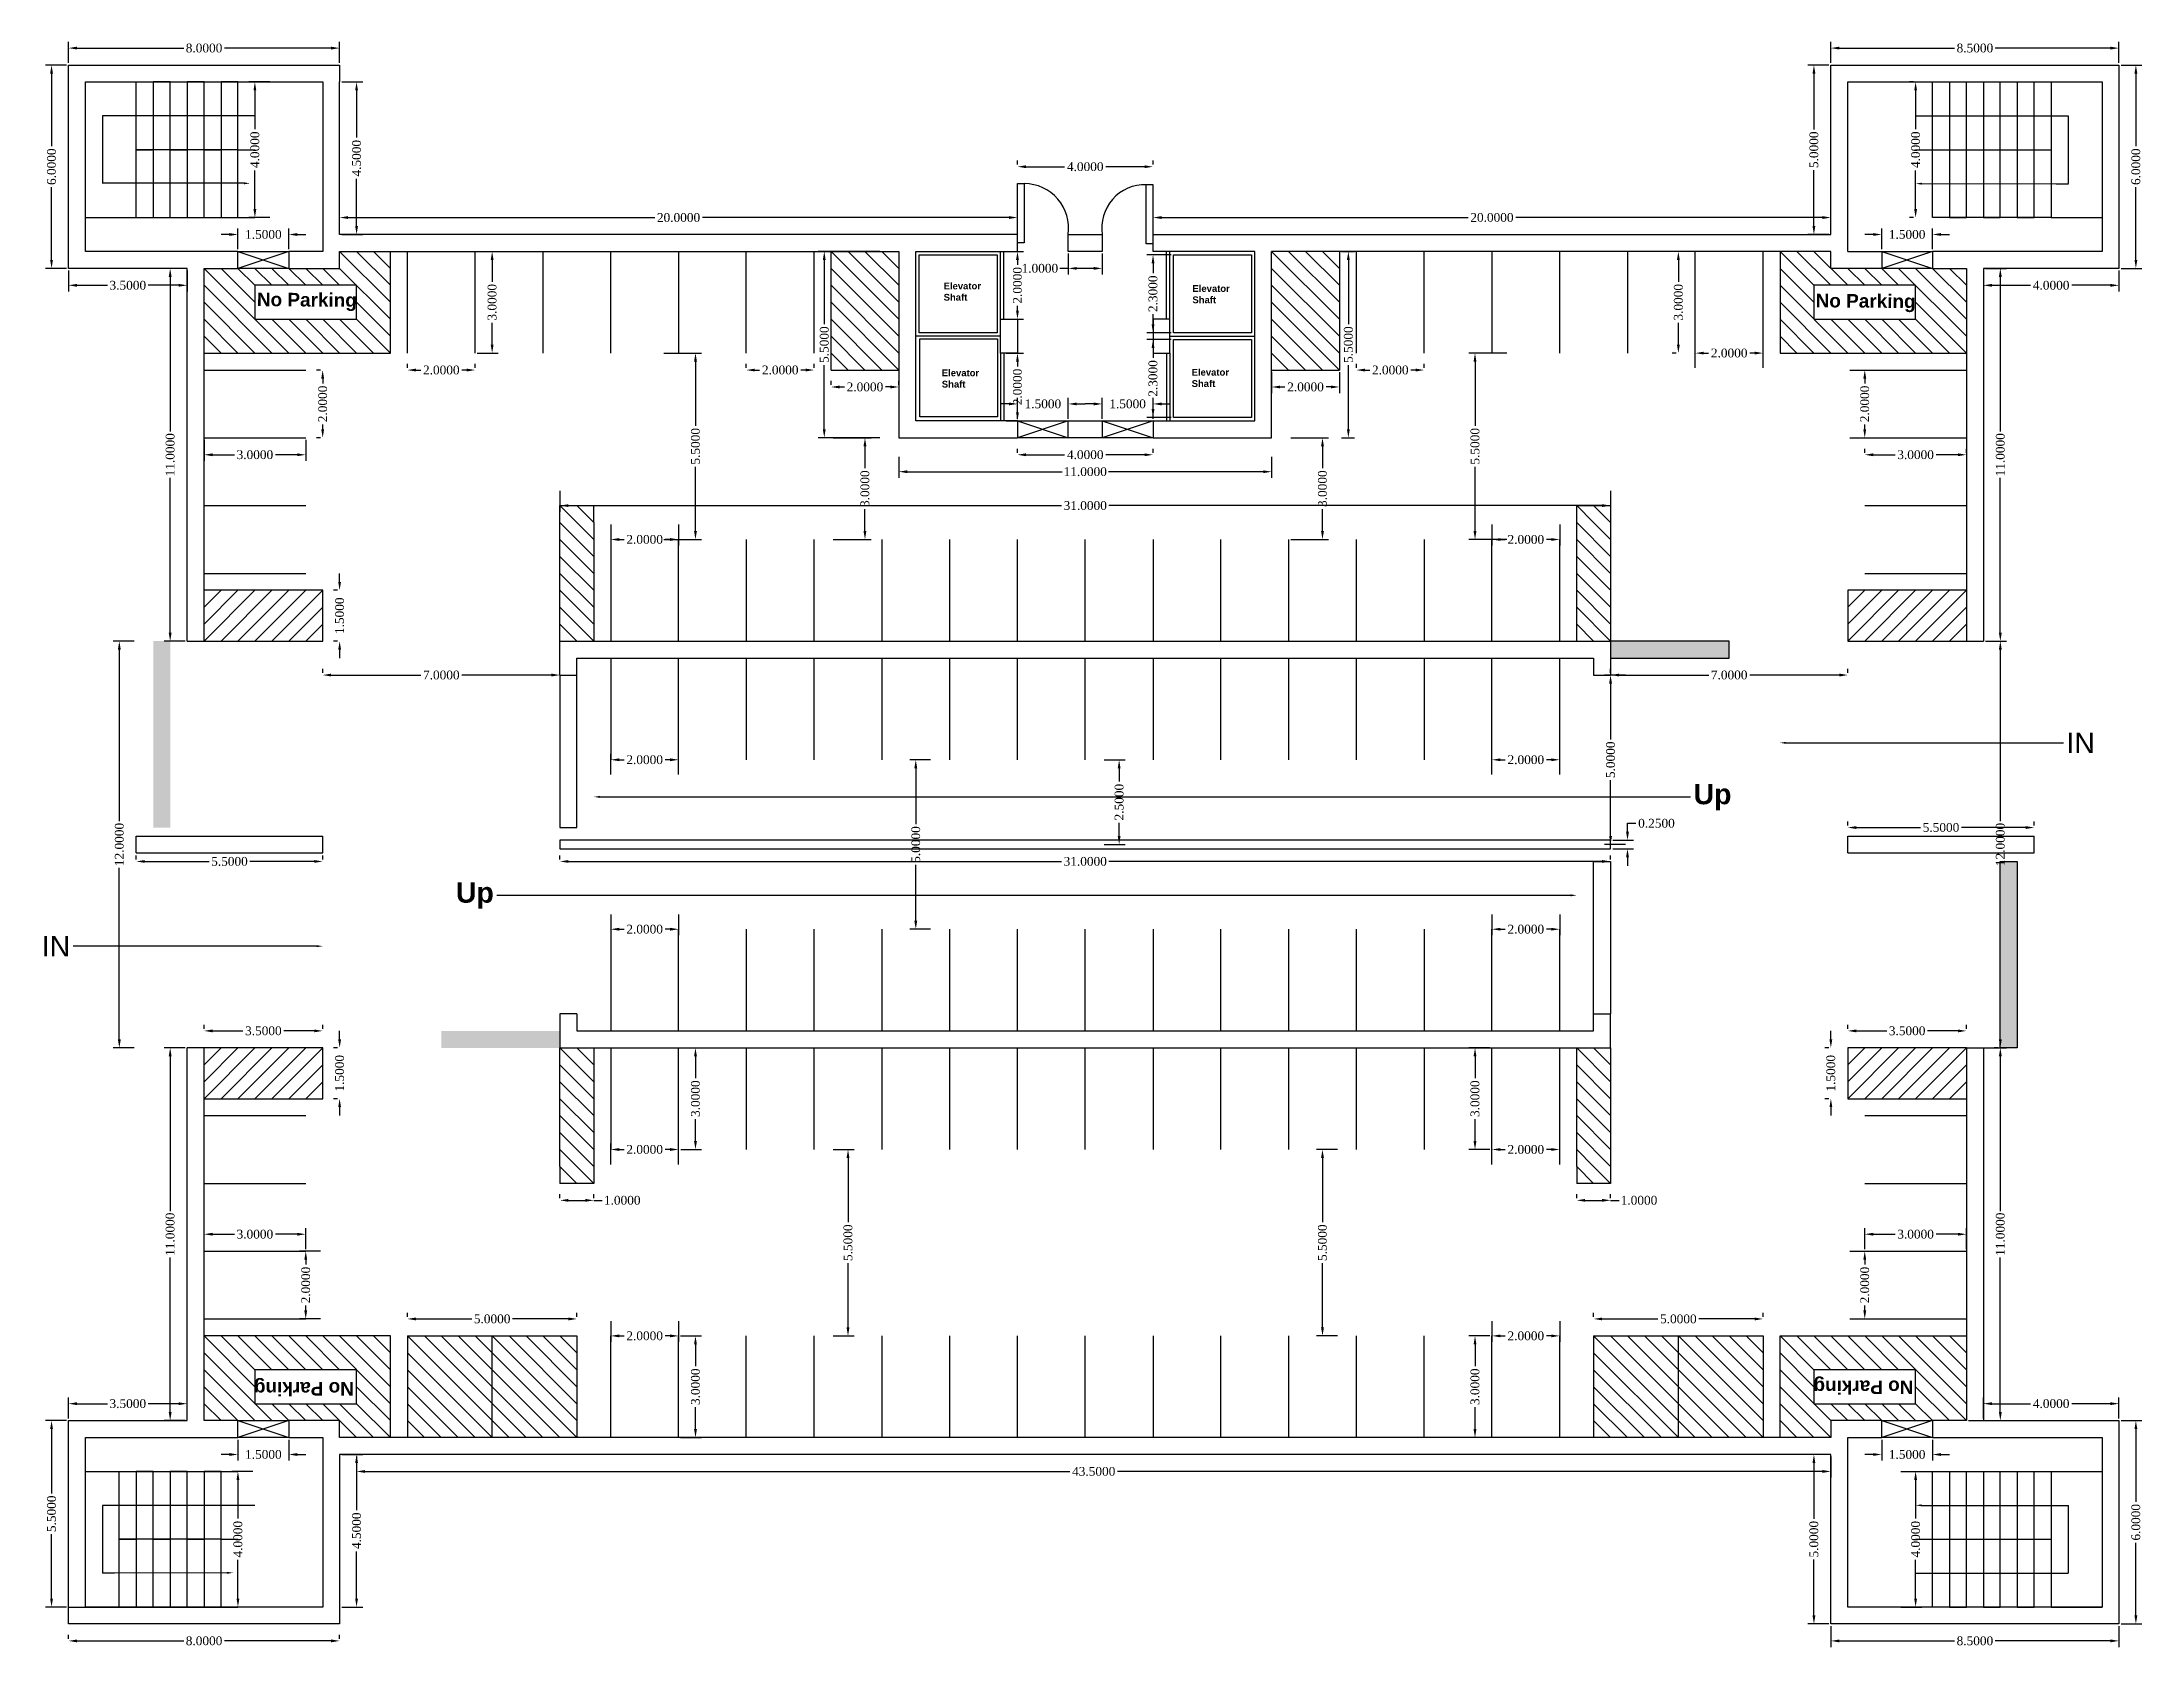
# Model space of a CAD drawing. Header units: inches. Extents: x 21.7 to 83.7, y 3.8 to 51.2.
import ezdxf
from ezdxf import colors
from ezdxf.entities.mleader import LeaderData, LeaderLine
from ezdxf.math import Vec2, Vec3

# ---------------------------------------------------------------- set-up
doc = ezdxf.new("R2010")
doc.units = ezdxf.units.IN
doc.header["$MEASUREMENT"] = 0
doc.layers.add('dim', color=40, linetype='Continuous', plot=False)
doc.layers.add('handi', color=130, linetype='Continuous', plot=False)
for name, color, linetype in [('Door', 160, 'Continuous'), ('Hazard', 50, 'Continuous'), ('Layer1', 8, 'Continuous'), ('Layer2', 10, 'Continuous'), ('spaces', 70, 'Continuous')]:
    doc.layers.add(name, color=color, linetype=linetype)
doc.styles.add('Annotative', font='times.ttf')
doc.styles.get("Standard").update_dxf_attribs({"font": 'arial.ttf'})
doc.dimstyles.get("Standard").update_dxf_attribs({"dimtxt": 0.26, "dimasz": 0.25, "dimexe": 0.18, "dimexo": 0.0625, "dimgap": 0.09, "dimtad": 0, "dimtoh": 1, "dimdec": 4, "dimzin": 0, "dimdsep": 46, "dimtxsty": 'Annotative', "dimcen": 0.09, "dimadec": 0, "dimazin": 0, "dimtfac": 1, "dimtdec": 4, "dimtofl": 0, "dimtmove": 0, "dimatfit": 3, "dimfxl": 1, "dimtolj": 1, "dimtzin": 0, "dimarcsym": 0})

msp = doc.modelspace()

# ---------------------------------------------------------------- texts
at = {"layer": 'Defpoints', "char_height": 0.2, "attachment_point": 1}
for insert in [(48.32182, 44.08067), (55.66216, 44.00557), (48.2675, 41.51658), (55.63938, 41.53412)]:
    msp.add_mtext_dynamic_manual_height_columns('{\\fArial|b1|i0|c0|p34;\\C152;\\c12285479;Elevator^I\\PShaft}', width=2.5, gutter_width=1, heights=[0], dxfattribs=dict(at, insert=insert))
at = {"layer": 'Defpoints', "char_height": 0.4, "attachment_point": 1}
for insert, rotation in [((28.06071, 43.78702), 359.5293267), ((74.05293, 43.75272), 359.5293267), ((76.93514, 11.28368), 180), ((30.92076, 11.23783), 180)]:
    msp.add_mtext_dynamic_manual_height_columns('{\\fArial|b1|i0|c0|p34;\\C2;\\c2092017;No Parking}', width=3.5, gutter_width=1, heights=[0], dxfattribs=dict(at, insert=insert, rotation=rotation))

# ---------------------------------------------------------------- blocks, each defined once
blk = doc.blocks.new('*D61')
at = {"layer": 'Defpoints', "color": 0, "transparency": 16777216}
for p in [(30.5, 51), (22.5, 50.5), (30.5, 50.5)]:
    blk.add_point(p, dxfattribs=at)
at = {"layer": 'dim', "color": 0, "lineweight": -2, "transparency": 16777216}
for p, q in [((22.5, 50.562), (22.5, 51.18)), ((22.75, 51), (25.901, 51)), ((30.25, 51), (27.099, 51)), ((30.5, 50.562), (30.5, 51.18))]:
    blk.add_line(p, q, dxfattribs=at)
at = {"layer": 'dim', "color": 0, "transparency": 16777216}
for points in [[(22.75, 51.042), (22.75, 50.958), (22.5, 51)], [(30.25, 51.042), (30.25, 50.958), (30.5, 51)]]:
    blk.add_solid(points, dxfattribs=at)
at = {"layer": 'dim', "color": 0, "transparency": 16777216, "insert": (26.5, 51), "char_height": 0.26, "attachment_point": 5, "style": 'Annotative'}
blk.add_mtext('\\A1;8.0000', dxfattribs=at)
blk = doc.blocks.new('*D62')
at = {"layer": 'Defpoints', "color": 0, "transparency": 16777216}
for p in [(22, 50.5), (22.5, 50.5), (22.5, 44.5)]:
    blk.add_point(p, dxfattribs=at)
at = {"layer": 'dim', "color": 0, "lineweight": -2, "transparency": 16777216}
for p, q in [((22.438, 50.5), (21.82, 50.5)), ((22, 50.25), (22, 48.103)), ((22, 44.75), (22, 46.897)), ((22.438, 44.5), (21.82, 44.5))]:
    blk.add_line(p, q, dxfattribs=at)
at = {"layer": 'dim', "color": 0, "transparency": 16777216}
for points in [[(21.958, 50.25), (22.042, 50.25), (22, 50.5)], [(21.958, 44.75), (22.042, 44.75), (22, 44.5)]]:
    blk.add_solid(points, dxfattribs=at)
at = {"layer": 'dim', "color": 0, "transparency": 16777216, "insert": (22, 47.5), "char_height": 0.26, "attachment_point": 5, "rotation": 90, "style": 'Annotative'}
blk.add_mtext('\\A1;6.0000', dxfattribs=at)
blk = doc.blocks.new('*D63')
at = {"layer": 'Defpoints', "color": 0, "transparency": 16777216}
for p in [(30.5, 50), (31, 50), (30.5, 45.5)]:
    blk.add_point(p, dxfattribs=at)
at = {"layer": 'dim', "color": 0, "lineweight": -2, "transparency": 16777216}
for p, q in [((30.563, 50), (31.18, 50)), ((31, 49.75), (31, 48.358)), ((31, 45.75), (31, 47.142)), ((30.563, 45.5), (31.18, 45.5))]:
    blk.add_line(p, q, dxfattribs=at)
at = {"layer": 'dim', "color": 0, "transparency": 16777216}
for points in [[(30.958, 49.75), (31.042, 49.75), (31, 50)], [(30.958, 45.75), (31.042, 45.75), (31, 45.5)]]:
    blk.add_solid(points, dxfattribs=at)
at = {"layer": 'dim', "color": 0, "transparency": 16777216, "insert": (31, 47.75), "char_height": 0.26, "attachment_point": 5, "rotation": 90, "style": 'Annotative'}
blk.add_mtext('\\A1;4.5000', dxfattribs=at)
blk = doc.blocks.new('*D64')
at = {"layer": 'Defpoints', "color": 0, "transparency": 16777216}
for p in [(30.5, 46), (30.5, 45.5), (50.5, 45.5)]:
    blk.add_point(p, dxfattribs=at)
at = {"layer": 'dim', "color": 0, "lineweight": -2, "transparency": 16777216}
for p, q in [((30.5, 45.562), (30.5, 46.18)), ((30.75, 46), (39.797, 46)), ((50.25, 46), (41.203, 46)), ((50.5, 45.562), (50.5, 46.18))]:
    blk.add_line(p, q, dxfattribs=at)
at = {"layer": 'dim', "color": 0, "transparency": 16777216}
for points in [[(30.75, 46.042), (30.75, 45.958), (30.5, 46)], [(50.25, 46.042), (50.25, 45.958), (50.5, 46)]]:
    blk.add_solid(points, dxfattribs=at)
at = {"layer": 'dim', "color": 0, "transparency": 16777216, "insert": (40.5, 46), "char_height": 0.26, "attachment_point": 5, "style": 'Annotative'}
blk.add_mtext('\\A1;20.0000', dxfattribs=at)
blk = doc.blocks.new('*D65')
at = {"layer": 'Defpoints', "color": 0, "transparency": 16777216}
for p in [(74.5, 46), (54.5, 45.5), (74.5, 45.5)]:
    blk.add_point(p, dxfattribs=at)
at = {"layer": 'dim', "color": 0, "lineweight": -2, "transparency": 16777216}
for p, q in [((54.5, 45.562), (54.5, 46.18)), ((54.75, 46), (63.797, 46)), ((74.25, 46), (65.203, 46)), ((74.5, 45.562), (74.5, 46.18))]:
    blk.add_line(p, q, dxfattribs=at)
at = {"layer": 'dim', "color": 0, "transparency": 16777216}
for points in [[(54.75, 46.042), (54.75, 45.958), (54.5, 46)], [(74.25, 46.042), (74.25, 45.958), (74.5, 46)]]:
    blk.add_solid(points, dxfattribs=at)
at = {"layer": 'dim', "color": 0, "transparency": 16777216, "insert": (64.5, 46), "char_height": 0.26, "attachment_point": 5, "style": 'Annotative'}
blk.add_mtext('\\A1;20.0000', dxfattribs=at)
blk = doc.blocks.new('*D66')
at = {"layer": 'Defpoints', "color": 0, "transparency": 16777216}
for p in [(74, 50.5), (74.5, 50.5), (74.5, 45.5)]:
    blk.add_point(p, dxfattribs=at)
at = {"layer": 'dim', "color": 0, "lineweight": -2, "transparency": 16777216}
for p, q in [((74.438, 50.5), (73.82, 50.5)), ((74, 50.25), (74, 48.602)), ((74, 45.75), (74, 47.398)), ((74.438, 45.5), (73.82, 45.5))]:
    blk.add_line(p, q, dxfattribs=at)
at = {"layer": 'dim', "color": 0, "transparency": 16777216}
for points in [[(73.958, 50.25), (74.042, 50.25), (74, 50.5)], [(73.958, 45.75), (74.042, 45.75), (74, 45.5)]]:
    blk.add_solid(points, dxfattribs=at)
at = {"layer": 'dim', "color": 0, "transparency": 16777216, "insert": (74, 48), "char_height": 0.26, "attachment_point": 5, "rotation": 90, "style": 'Annotative'}
blk.add_mtext('\\A1;5.0000', dxfattribs=at)
blk = doc.blocks.new('*D67')
at = {"layer": 'Defpoints', "color": 0, "transparency": 16777216}
for p in [(83, 51), (74.5, 50.5), (83, 50.5)]:
    blk.add_point(p, dxfattribs=at)
at = {"layer": 'dim', "color": 0, "lineweight": -2, "transparency": 16777216}
for p, q in [((74.5, 50.562), (74.5, 51.18)), ((74.75, 51), (78.151, 51)), ((82.75, 51), (79.349, 51)), ((83, 50.562), (83, 51.18))]:
    blk.add_line(p, q, dxfattribs=at)
at = {"layer": 'dim', "color": 0, "transparency": 16777216}
for points in [[(74.75, 51.042), (74.75, 50.958), (74.5, 51)], [(82.75, 51.042), (82.75, 50.958), (83, 51)]]:
    blk.add_solid(points, dxfattribs=at)
at = {"layer": 'dim', "color": 0, "transparency": 16777216, "insert": (78.75, 51), "char_height": 0.26, "attachment_point": 5, "style": 'Annotative'}
blk.add_mtext('\\A1;8.5000', dxfattribs=at)
blk = doc.blocks.new('*D68')
at = {"layer": 'Defpoints', "color": 0, "transparency": 16777216}
for p in [(83, 50.5), (83, 44.5), (83.5, 44.5)]:
    blk.add_point(p, dxfattribs=at)
at = {"layer": 'dim', "color": 0, "lineweight": -2, "transparency": 16777216}
for p, q in [((83.063, 50.5), (83.68, 50.5)), ((83.5, 50.25), (83.5, 48.103)), ((83.5, 44.75), (83.5, 46.897)), ((83.063, 44.5), (83.68, 44.5))]:
    blk.add_line(p, q, dxfattribs=at)
at = {"layer": 'dim', "color": 0, "transparency": 16777216}
for points in [[(83.458, 50.25), (83.542, 50.25), (83.5, 50.5)], [(83.458, 44.75), (83.542, 44.75), (83.5, 44.5)]]:
    blk.add_solid(points, dxfattribs=at)
at = {"layer": 'dim', "color": 0, "transparency": 16777216, "insert": (83.5, 47.5), "char_height": 0.26, "attachment_point": 5, "rotation": 90, "style": 'Annotative'}
blk.add_mtext('\\A1;6.0000', dxfattribs=at)
blk = doc.blocks.new('*D69')
at = {"layer": 'Defpoints', "color": 0, "transparency": 16777216}
for p in [(79, 44.5), (79, 44), (83, 44.5)]:
    blk.add_point(p, dxfattribs=at)
at = {"layer": 'dim', "color": 0, "lineweight": -2, "transparency": 16777216}
for p, q in [((79, 44.438), (79, 43.82)), ((79.25, 44), (80.392, 44)), ((82.75, 44), (81.608, 44)), ((83, 44.438), (83, 43.82))]:
    blk.add_line(p, q, dxfattribs=at)
at = {"layer": 'dim', "color": 0, "transparency": 16777216}
for points in [[(79.25, 44.042), (79.25, 43.958), (79, 44)], [(82.75, 44.042), (82.75, 43.958), (83, 44)]]:
    blk.add_solid(points, dxfattribs=at)
at = {"layer": 'dim', "color": 0, "transparency": 16777216, "insert": (81, 44), "char_height": 0.26, "attachment_point": 5, "style": 'Annotative'}
blk.add_mtext('\\A1;4.0000', dxfattribs=at)
blk = doc.blocks.new('*D70')
at = {"layer": 'Defpoints', "color": 0, "transparency": 16777216}
for p in [(79, 44.5), (79, 33.5), (79.5, 33.5)]:
    blk.add_point(p, dxfattribs=at)
at = {"layer": 'dim', "color": 0, "lineweight": -2, "transparency": 16777216}
for p, q in [((79.063, 44.5), (79.68, 44.5)), ((79.5, 44.25), (79.5, 39.685)), ((79.5, 33.75), (79.5, 38.315)), ((79.063, 33.5), (79.68, 33.5))]:
    blk.add_line(p, q, dxfattribs=at)
at = {"layer": 'dim', "color": 0, "transparency": 16777216}
for points in [[(79.458, 44.25), (79.542, 44.25), (79.5, 44.5)], [(79.458, 33.75), (79.542, 33.75), (79.5, 33.5)]]:
    blk.add_solid(points, dxfattribs=at)
at = {"layer": 'dim', "color": 0, "transparency": 16777216, "insert": (79.5, 39), "char_height": 0.26, "attachment_point": 5, "rotation": 90, "style": 'Annotative'}
blk.add_mtext('\\A1;11.0000', dxfattribs=at)
blk = doc.blocks.new('*D71')
at = {"layer": 'Defpoints', "color": 0, "transparency": 16777216}
for p in [(79, 33.5), (79.5, 21.5), (79.5, 21.5)]:
    blk.add_point(p, dxfattribs=at)
at = {"layer": 'dim', "color": 0, "lineweight": -2, "transparency": 16777216}
for p, q in [((79.063, 33.5), (79.68, 33.5)), ((79.5, 33.25), (79.5, 28.185)), ((79.5, 21.75), (79.5, 26.815)), ((79.438, 21.5), (79.32, 21.5))]:
    blk.add_line(p, q, dxfattribs=at)
at = {"layer": 'dim', "color": 0, "transparency": 16777216}
for points in [[(79.458, 33.25), (79.542, 33.25), (79.5, 33.5)], [(79.458, 21.75), (79.542, 21.75), (79.5, 21.5)]]:
    blk.add_solid(points, dxfattribs=at)
at = {"layer": 'dim', "color": 0, "transparency": 16777216, "insert": (79.5, 27.5), "char_height": 0.26, "attachment_point": 5, "rotation": 90, "style": 'Annotative'}
blk.add_mtext('\\A1;12.0000', dxfattribs=at)
blk = doc.blocks.new('*D72')
at = {"layer": 'Defpoints', "color": 0, "transparency": 16777216}
for p in [(78.5, 21.5), (78.5, 10.5), (79.5, 10.5)]:
    blk.add_point(p, dxfattribs=at)
at = {"layer": 'dim', "color": 0, "lineweight": -2, "transparency": 16777216}
for p, q in [((78.563, 21.5), (79.68, 21.5)), ((79.5, 21.25), (79.5, 16.685)), ((79.5, 10.75), (79.5, 15.315)), ((78.563, 10.5), (79.68, 10.5))]:
    blk.add_line(p, q, dxfattribs=at)
at = {"layer": 'dim', "color": 0, "transparency": 16777216}
for points in [[(79.458, 21.25), (79.542, 21.25), (79.5, 21.5)], [(79.458, 10.75), (79.542, 10.75), (79.5, 10.5)]]:
    blk.add_solid(points, dxfattribs=at)
at = {"layer": 'dim', "color": 0, "transparency": 16777216, "insert": (79.5, 16), "char_height": 0.26, "attachment_point": 5, "rotation": 90, "style": 'Annotative'}
blk.add_mtext('\\A1;11.0000', dxfattribs=at)
blk = doc.blocks.new('*D73')
at = {"layer": 'Defpoints', "color": 0, "transparency": 16777216}
for p in [(83, 11), (79, 10.5), (83, 10.5)]:
    blk.add_point(p, dxfattribs=at)
at = {"layer": 'dim', "color": 0, "lineweight": -2, "transparency": 16777216}
for p, q in [((79, 10.562), (79, 11.18)), ((83, 10.562), (83, 11.18)), ((79.25, 11), (80.392, 11)), ((82.75, 11), (81.608, 11))]:
    blk.add_line(p, q, dxfattribs=at)
at = {"layer": 'dim', "color": 0, "transparency": 16777216}
for points in [[(79.25, 11.042), (79.25, 10.958), (79, 11)], [(82.75, 11.042), (82.75, 10.958), (83, 11)]]:
    blk.add_solid(points, dxfattribs=at)
at = {"layer": 'dim', "color": 0, "transparency": 16777216, "insert": (81, 11), "char_height": 0.26, "attachment_point": 5, "style": 'Annotative'}
blk.add_mtext('\\A1;4.0000', dxfattribs=at)
blk = doc.blocks.new('*D74')
at = {"layer": 'Defpoints', "color": 0, "transparency": 16777216}
for p in [(83, 10.5), (83, 4.5), (83.5, 4.5)]:
    blk.add_point(p, dxfattribs=at)
at = {"layer": 'dim', "color": 0, "lineweight": -2, "transparency": 16777216}
for p, q in [((83.063, 10.5), (83.68, 10.5)), ((83.5, 10.25), (83.5, 8.103)), ((83.5, 4.75), (83.5, 6.897)), ((83.063, 4.5), (83.68, 4.5))]:
    blk.add_line(p, q, dxfattribs=at)
at = {"layer": 'dim', "color": 0, "transparency": 16777216}
for points in [[(83.458, 10.25), (83.542, 10.25), (83.5, 10.5)], [(83.458, 4.75), (83.542, 4.75), (83.5, 4.5)]]:
    blk.add_solid(points, dxfattribs=at)
at = {"layer": 'dim', "color": 0, "transparency": 16777216, "insert": (83.5, 7.5), "char_height": 0.26, "attachment_point": 5, "rotation": 90, "style": 'Annotative'}
blk.add_mtext('\\A1;6.0000', dxfattribs=at)
blk = doc.blocks.new('*D75')
at = {"layer": 'Defpoints', "color": 0, "transparency": 16777216}
for p in [(74.5, 4.5), (83, 4.5), (74.5, 4)]:
    blk.add_point(p, dxfattribs=at)
at = {"layer": 'dim', "color": 0, "lineweight": -2, "transparency": 16777216}
for p, q in [((74.5, 4.438), (74.5, 3.82)), ((83, 4.438), (83, 3.82)), ((74.75, 4), (78.151, 4)), ((82.75, 4), (79.349, 4))]:
    blk.add_line(p, q, dxfattribs=at)
at = {"layer": 'dim', "color": 0, "transparency": 16777216}
for points in [[(74.75, 4.042), (74.75, 3.958), (74.5, 4)], [(82.75, 4.042), (82.75, 3.958), (83, 4)]]:
    blk.add_solid(points, dxfattribs=at)
at = {"layer": 'dim', "color": 0, "transparency": 16777216, "insert": (78.75, 4), "char_height": 0.26, "attachment_point": 5, "style": 'Annotative'}
blk.add_mtext('\\A1;8.5000', dxfattribs=at)
blk = doc.blocks.new('*D76')
at = {"layer": 'Defpoints', "color": 0, "transparency": 16777216}
for p in [(74, 9.5), (74.5, 9.5), (74.5, 4.5)]:
    blk.add_point(p, dxfattribs=at)
at = {"layer": 'dim', "color": 0, "lineweight": -2, "transparency": 16777216}
for p, q in [((74.438, 9.5), (73.82, 9.5)), ((74, 9.25), (74, 7.602)), ((74, 4.75), (74, 6.398)), ((74.438, 4.5), (73.82, 4.5))]:
    blk.add_line(p, q, dxfattribs=at)
at = {"layer": 'dim', "color": 0, "transparency": 16777216}
for points in [[(73.958, 9.25), (74.042, 9.25), (74, 9.5)], [(73.958, 4.75), (74.042, 4.75), (74, 4.5)]]:
    blk.add_solid(points, dxfattribs=at)
at = {"layer": 'dim', "color": 0, "transparency": 16777216, "insert": (74, 7), "char_height": 0.26, "attachment_point": 5, "rotation": 90, "style": 'Annotative'}
blk.add_mtext('\\A1;5.0000', dxfattribs=at)
blk = doc.blocks.new('*D77')
at = {"layer": 'Defpoints', "color": 0, "transparency": 16777216}
for p in [(31, 9.5), (74.5, 9.5), (31, 9)]:
    blk.add_point(p, dxfattribs=at)
at = {"layer": 'dim', "color": 0, "lineweight": -2, "transparency": 16777216}
for p, q in [((31, 9.438), (31, 8.82)), ((74.5, 9.438), (74.5, 8.82)), ((31.25, 9), (52.046, 9)), ((74.25, 9), (53.454, 9))]:
    blk.add_line(p, q, dxfattribs=at)
at = {"layer": 'dim', "color": 0, "transparency": 16777216}
for points in [[(31.25, 9.042), (31.25, 8.958), (31, 9)], [(74.25, 9.042), (74.25, 8.958), (74.5, 9)]]:
    blk.add_solid(points, dxfattribs=at)
at = {"layer": 'dim', "color": 0, "transparency": 16777216, "insert": (52.75, 9), "char_height": 0.26, "attachment_point": 5, "style": 'Annotative'}
blk.add_mtext('\\A1;43.5000', dxfattribs=at)
blk = doc.blocks.new('*D78')
at = {"layer": 'Defpoints', "color": 0, "transparency": 16777216}
for p in [(30.5, 9.5), (30.5, 5), (31, 5)]:
    blk.add_point(p, dxfattribs=at)
at = {"layer": 'dim', "color": 0, "lineweight": -2, "transparency": 16777216}
for p, q in [((30.563, 9.5), (31.18, 9.5)), ((31, 9.25), (31, 7.858)), ((31, 5.25), (31, 6.642)), ((30.563, 5), (31.18, 5))]:
    blk.add_line(p, q, dxfattribs=at)
at = {"layer": 'dim', "color": 0, "transparency": 16777216}
for points in [[(30.958, 9.25), (31.042, 9.25), (31, 9.5)], [(30.958, 5.25), (31.042, 5.25), (31, 5)]]:
    blk.add_solid(points, dxfattribs=at)
at = {"layer": 'dim', "color": 0, "transparency": 16777216, "insert": (31, 7.25), "char_height": 0.26, "attachment_point": 5, "rotation": 90, "style": 'Annotative'}
blk.add_mtext('\\A1;4.5000', dxfattribs=at)
blk = doc.blocks.new('*D79')
at = {"layer": 'Defpoints', "color": 0, "transparency": 16777216}
for p in [(22.5, 4), (30.5, 4), (30.5, 4)]:
    blk.add_point(p, dxfattribs=at)
at = {"layer": 'dim', "color": 0, "lineweight": -2, "transparency": 16777216}
for p, q in [((22.5, 4.062), (22.5, 4.18)), ((22.75, 4), (25.901, 4)), ((30.25, 4), (27.099, 4)), ((30.5, 4.062), (30.5, 4.18))]:
    blk.add_line(p, q, dxfattribs=at)
at = {"layer": 'dim', "color": 0, "transparency": 16777216}
for points in [[(22.75, 4.042), (22.75, 3.958), (22.5, 4)], [(30.25, 4.042), (30.25, 3.958), (30.5, 4)]]:
    blk.add_solid(points, dxfattribs=at)
at = {"layer": 'dim', "color": 0, "transparency": 16777216, "insert": (26.5, 4), "char_height": 0.26, "attachment_point": 5, "style": 'Annotative'}
blk.add_mtext('\\A1;8.0000', dxfattribs=at)
blk = doc.blocks.new('*D80')
at = {"layer": 'Defpoints', "color": 0, "transparency": 16777216}
for p in [(22, 10.5), (22.5, 10.5), (22.5, 5)]:
    blk.add_point(p, dxfattribs=at)
at = {"layer": 'dim', "color": 0, "lineweight": -2, "transparency": 16777216}
for p, q in [((22.438, 10.5), (21.82, 10.5)), ((22, 10.25), (22, 8.352)), ((22, 5.25), (22, 7.148)), ((22.438, 5), (21.82, 5))]:
    blk.add_line(p, q, dxfattribs=at)
at = {"layer": 'dim', "color": 0, "transparency": 16777216}
for points in [[(21.958, 10.25), (22.042, 10.25), (22, 10.5)], [(21.958, 5.25), (22.042, 5.25), (22, 5)]]:
    blk.add_solid(points, dxfattribs=at)
at = {"layer": 'dim', "color": 0, "transparency": 16777216, "insert": (22, 7.75), "char_height": 0.26, "attachment_point": 5, "rotation": 90, "style": 'Annotative'}
blk.add_mtext('\\A1;5.5000', dxfattribs=at)
blk = doc.blocks.new('*D81')
at = {"layer": 'Defpoints', "color": 0, "transparency": 16777216}
for p in [(26, 11), (22.5, 10.5), (26, 10.5)]:
    blk.add_point(p, dxfattribs=at)
at = {"layer": 'dim', "color": 0, "lineweight": -2, "transparency": 16777216}
for p, q in [((22.5, 10.562), (22.5, 11.18)), ((26, 10.562), (26, 11.18)), ((22.75, 11), (23.647, 11)), ((25.75, 11), (24.853, 11))]:
    blk.add_line(p, q, dxfattribs=at)
at = {"layer": 'dim', "color": 0, "transparency": 16777216}
for points in [[(22.75, 11.042), (22.75, 10.958), (22.5, 11)], [(25.75, 11.042), (25.75, 10.958), (26, 11)]]:
    blk.add_solid(points, dxfattribs=at)
at = {"layer": 'dim', "color": 0, "transparency": 16777216, "insert": (24.25, 11), "char_height": 0.26, "attachment_point": 5, "style": 'Annotative'}
blk.add_mtext('\\A1;3.5000', dxfattribs=at)
blk = doc.blocks.new('*D82')
at = {"layer": 'Defpoints', "color": 0, "transparency": 16777216}
for p in [(25.5, 21.5), (26, 21.5), (26, 10.5)]:
    blk.add_point(p, dxfattribs=at)
at = {"layer": 'dim', "color": 0, "lineweight": -2, "transparency": 16777216}
for p, q in [((25.938, 21.5), (25.32, 21.5)), ((25.5, 21.25), (25.5, 16.685)), ((25.5, 10.75), (25.5, 15.315)), ((25.938, 10.5), (25.32, 10.5))]:
    blk.add_line(p, q, dxfattribs=at)
at = {"layer": 'dim', "color": 0, "transparency": 16777216}
for points in [[(25.458, 21.25), (25.542, 21.25), (25.5, 21.5)], [(25.458, 10.75), (25.542, 10.75), (25.5, 10.5)]]:
    blk.add_solid(points, dxfattribs=at)
at = {"layer": 'dim', "color": 0, "transparency": 16777216, "insert": (25.5, 16), "char_height": 0.26, "attachment_point": 5, "rotation": 90, "style": 'Annotative'}
blk.add_mtext('\\A1;11.0000', dxfattribs=at)
blk = doc.blocks.new('*D83')
at = {"layer": 'Defpoints', "color": 0, "transparency": 16777216}
for p in [(24, 33.5), (24.5, 33.5), (24.5, 21.5)]:
    blk.add_point(p, dxfattribs=at)
at = {"layer": 'dim', "color": 0, "lineweight": -2, "transparency": 16777216}
for p, q in [((24.438, 33.5), (23.82, 33.5)), ((24, 33.25), (24, 28.185)), ((24, 21.75), (24, 26.815)), ((24.438, 21.5), (23.82, 21.5))]:
    blk.add_line(p, q, dxfattribs=at)
at = {"layer": 'dim', "color": 0, "transparency": 16777216}
for points in [[(23.958, 33.25), (24.042, 33.25), (24, 33.5)], [(23.958, 21.75), (24.042, 21.75), (24, 21.5)]]:
    blk.add_solid(points, dxfattribs=at)
at = {"layer": 'dim', "color": 0, "transparency": 16777216, "insert": (24, 27.5), "char_height": 0.26, "attachment_point": 5, "rotation": 90, "style": 'Annotative'}
blk.add_mtext('\\A1;12.0000', dxfattribs=at)
blk = doc.blocks.new('*D84')
at = {"layer": 'Defpoints', "color": 0, "transparency": 16777216}
for p in [(25.5, 44.5), (26, 44.5), (26, 33.5)]:
    blk.add_point(p, dxfattribs=at)
at = {"layer": 'dim', "color": 0, "lineweight": -2, "transparency": 16777216}
for p, q in [((25.938, 44.5), (25.32, 44.5)), ((25.5, 44.25), (25.5, 39.685)), ((25.5, 33.75), (25.5, 38.315)), ((25.938, 33.5), (25.32, 33.5))]:
    blk.add_line(p, q, dxfattribs=at)
at = {"layer": 'dim', "color": 0, "transparency": 16777216}
for points in [[(25.458, 44.25), (25.542, 44.25), (25.5, 44.5)], [(25.458, 33.75), (25.542, 33.75), (25.5, 33.5)]]:
    blk.add_solid(points, dxfattribs=at)
at = {"layer": 'dim', "color": 0, "transparency": 16777216, "insert": (25.5, 39), "char_height": 0.26, "attachment_point": 5, "rotation": 90, "style": 'Annotative'}
blk.add_mtext('\\A1;11.0000', dxfattribs=at)
blk = doc.blocks.new('*D85')
at = {"layer": 'Defpoints', "color": 0, "transparency": 16777216}
for p in [(22.5, 44.5), (22.5, 44), (26, 44.5)]:
    blk.add_point(p, dxfattribs=at)
at = {"layer": 'dim', "color": 0, "lineweight": -2, "transparency": 16777216}
for p, q in [((22.5, 44.438), (22.5, 43.82)), ((22.75, 44), (23.647, 44)), ((25.75, 44), (24.853, 44)), ((26, 44.438), (26, 43.82))]:
    blk.add_line(p, q, dxfattribs=at)
at = {"layer": 'dim', "color": 0, "transparency": 16777216}
for points in [[(22.75, 44.042), (22.75, 43.958), (22.5, 44)], [(25.75, 44.042), (25.75, 43.958), (26, 44)]]:
    blk.add_solid(points, dxfattribs=at)
at = {"layer": 'dim', "color": 0, "transparency": 16777216, "insert": (24.25, 44), "char_height": 0.26, "attachment_point": 5, "style": 'Annotative'}
blk.add_mtext('\\A1;3.5000', dxfattribs=at)
blk = doc.blocks.new('*D86')
at = {"layer": 'Defpoints', "color": 0, "transparency": 16777216}
for p in [(54.5, 40.5), (53, 40), (54.5, 40)]:
    blk.add_point(p, dxfattribs=at)
at = {"layer": 'dim', "color": 0, "lineweight": -2, "transparency": 16777216}
for p, q in [((52.75, 40.5), (52.5, 40.5)), ((53, 40.062), (53, 40.68)), ((54.5, 40.062), (54.5, 40.68)), ((54.75, 40.5), (55, 40.5))]:
    blk.add_line(p, q, dxfattribs=at)
at = {"layer": 'dim', "color": 0, "transparency": 16777216}
for points in [[(52.75, 40.542), (52.75, 40.458), (53, 40.5)], [(54.75, 40.542), (54.75, 40.458), (54.5, 40.5)]]:
    blk.add_solid(points, dxfattribs=at)
at = {"layer": 'dim', "color": 0, "transparency": 16777216, "insert": (53.75, 40.5), "char_height": 0.26, "attachment_point": 5, "style": 'Annotative'}
blk.add_mtext('\\A1;1.5000', dxfattribs=at)
blk = doc.blocks.new('*D87')
at = {"layer": 'Defpoints', "color": 0, "transparency": 16777216}
for p in [(52, 40.5), (50.5, 40), (52, 40)]:
    blk.add_point(p, dxfattribs=at)
at = {"layer": 'dim', "color": 0, "lineweight": -2, "transparency": 16777216}
for p, q in [((50.25, 40.5), (50, 40.5)), ((50.5, 40.062), (50.5, 40.68)), ((52, 40.062), (52, 40.68)), ((52.25, 40.5), (52.5, 40.5))]:
    blk.add_line(p, q, dxfattribs=at)
at = {"layer": 'dim', "color": 0, "transparency": 16777216}
for points in [[(50.25, 40.542), (50.25, 40.458), (50.5, 40.5)], [(52.25, 40.542), (52.25, 40.458), (52, 40.5)]]:
    blk.add_solid(points, dxfattribs=at)
at = {"layer": 'dim', "color": 0, "transparency": 16777216, "insert": (51.25, 40.5), "char_height": 0.26, "attachment_point": 5, "style": 'Annotative'}
blk.add_mtext('\\A1;1.5000', dxfattribs=at)
blk = doc.blocks.new('*D88')
at = {"layer": 'Defpoints', "color": 0, "transparency": 16777216}
for p in [(50.1, 45), (50.5, 45), (50.1, 43)]:
    blk.add_point(p, dxfattribs=at)
at = {"layer": 'dim', "color": 0, "lineweight": -2, "transparency": 16777216}
for p, q in [((50.163, 45), (50.68, 45)), ((50.5, 44.75), (50.5, 44.607)), ((50.5, 43.25), (50.5, 43.393)), ((50.163, 43), (50.68, 43))]:
    blk.add_line(p, q, dxfattribs=at)
at = {"layer": 'dim', "color": 0, "transparency": 16777216}
for points in [[(50.458, 44.75), (50.542, 44.75), (50.5, 45)], [(50.458, 43.25), (50.542, 43.25), (50.5, 43)]]:
    blk.add_solid(points, dxfattribs=at)
at = {"layer": 'dim', "color": 0, "transparency": 16777216, "insert": (50.5, 44), "char_height": 0.26, "attachment_point": 5, "rotation": 90, "style": 'Annotative'}
blk.add_mtext('\\A1;2.0000', dxfattribs=at)
blk = doc.blocks.new('*D89')
at = {"layer": 'Defpoints', "color": 0, "transparency": 16777216}
for p in [(54.5, 44.901), (55.101, 44.901), (55.101, 42.601)]:
    blk.add_point(p, dxfattribs=at)
at = {"layer": 'dim', "color": 0, "lineweight": -2, "transparency": 16777216}
for p, q in [((55.039, 44.901), (54.32, 44.901)), ((54.5, 44.651), (54.5, 44.358)), ((54.5, 42.851), (54.5, 43.145)), ((55.039, 42.601), (54.32, 42.601))]:
    blk.add_line(p, q, dxfattribs=at)
at = {"layer": 'dim', "color": 0, "transparency": 16777216}
for points in [[(54.458, 44.651), (54.542, 44.651), (54.5, 44.901)], [(54.458, 42.851), (54.542, 42.851), (54.5, 42.601)]]:
    blk.add_solid(points, dxfattribs=at)
at = {"layer": 'dim', "color": 0, "transparency": 16777216, "insert": (54.5, 43.751), "char_height": 0.26, "attachment_point": 5, "rotation": 90, "style": 'Annotative'}
blk.add_mtext('\\A1;2.3000', dxfattribs=at)
blk = doc.blocks.new('*D90')
at = {"layer": 'Defpoints', "color": 0, "transparency": 16777216}
for p in [(54.5, 42.402), (55.101, 42.402), (55.101, 40.102)]:
    blk.add_point(p, dxfattribs=at)
at = {"layer": 'dim', "color": 0, "lineweight": -2, "transparency": 16777216}
for p, q in [((55.039, 42.402), (54.32, 42.402)), ((54.5, 42.152), (54.5, 41.859)), ((54.5, 40.352), (54.5, 40.646)), ((55.039, 40.102), (54.32, 40.102))]:
    blk.add_line(p, q, dxfattribs=at)
at = {"layer": 'dim', "color": 0, "transparency": 16777216}
for points in [[(54.458, 42.152), (54.542, 42.152), (54.5, 42.402)], [(54.458, 40.352), (54.542, 40.352), (54.5, 40.102)]]:
    blk.add_solid(points, dxfattribs=at)
at = {"layer": 'dim', "color": 0, "transparency": 16777216, "insert": (54.5, 41.252), "char_height": 0.26, "attachment_point": 5, "rotation": 90, "style": 'Annotative'}
blk.add_mtext('\\A1;2.3000', dxfattribs=at)
blk = doc.blocks.new('*D91')
at = {"layer": 'Defpoints', "color": 0, "transparency": 16777216}
for p in [(50.1, 42), (50.1, 40), (50.5, 40)]:
    blk.add_point(p, dxfattribs=at)
at = {"layer": 'dim', "color": 0, "lineweight": -2, "transparency": 16777216}
for p, q in [((50.163, 42), (50.68, 42)), ((50.5, 41.75), (50.5, 41.607)), ((50.5, 40.25), (50.5, 40.393)), ((50.163, 40), (50.68, 40))]:
    blk.add_line(p, q, dxfattribs=at)
at = {"layer": 'dim', "color": 0, "transparency": 16777216}
for points in [[(50.458, 41.75), (50.542, 41.75), (50.5, 42)], [(50.458, 40.25), (50.542, 40.25), (50.5, 40)]]:
    blk.add_solid(points, dxfattribs=at)
at = {"layer": 'dim', "color": 0, "transparency": 16777216, "insert": (50.5, 41), "char_height": 0.26, "attachment_point": 5, "rotation": 90, "style": 'Annotative'}
blk.add_mtext('\\A1;2.0000', dxfattribs=at)
blk = doc.blocks.new('*D92')
at = {"layer": 'Defpoints', "color": 0, "transparency": 16777216}
for p in [(50.5, 39), (54.5, 39), (54.5, 39)]:
    blk.add_point(p, dxfattribs=at)
at = {"layer": 'dim', "color": 0, "lineweight": -2, "transparency": 16777216}
for p, q in [((50.5, 39.062), (50.5, 39.18)), ((54.5, 39.062), (54.5, 39.18)), ((50.75, 39), (51.892, 39)), ((54.25, 39), (53.108, 39))]:
    blk.add_line(p, q, dxfattribs=at)
at = {"layer": 'dim', "color": 0, "transparency": 16777216}
for points in [[(50.75, 39.042), (50.75, 38.958), (50.5, 39)], [(54.25, 39.042), (54.25, 38.958), (54.5, 39)]]:
    blk.add_solid(points, dxfattribs=at)
at = {"layer": 'dim', "color": 0, "transparency": 16777216, "insert": (52.5, 39), "char_height": 0.26, "attachment_point": 5, "style": 'Annotative'}
blk.add_mtext('\\A1;4.0000', dxfattribs=at)
blk = doc.blocks.new('*D93')
at = {"layer": 'Defpoints', "color": 0, "transparency": 16777216}
for p in [(60.5, 41.5), (62.5, 41.5), (62.5, 41.5)]:
    blk.add_point(p, dxfattribs=at)
at = {"layer": 'dim', "color": 0, "lineweight": -2, "transparency": 16777216}
for p, q in [((60.5, 41.562), (60.5, 41.68)), ((62.5, 41.562), (62.5, 41.68)), ((60.75, 41.5), (60.893, 41.5)), ((62.25, 41.5), (62.107, 41.5))]:
    blk.add_line(p, q, dxfattribs=at)
at = {"layer": 'dim', "color": 0, "transparency": 16777216}
for points in [[(60.75, 41.542), (60.75, 41.458), (60.5, 41.5)], [(62.25, 41.542), (62.25, 41.458), (62.5, 41.5)]]:
    blk.add_solid(points, dxfattribs=at)
at = {"layer": 'dim', "color": 0, "transparency": 16777216, "insert": (61.5, 41.5), "char_height": 0.26, "attachment_point": 5, "style": 'Annotative'}
blk.add_mtext('\\A1;2.0000', dxfattribs=at)
blk = doc.blocks.new('*D94')
at = {"layer": 'Defpoints', "color": 0, "transparency": 16777216}
for p in [(42.5, 41.5), (44.5, 41.5), (44.5, 41.5)]:
    blk.add_point(p, dxfattribs=at)
at = {"layer": 'dim', "color": 0, "lineweight": -2, "transparency": 16777216}
for p, q in [((42.5, 41.562), (42.5, 41.68)), ((44.5, 41.562), (44.5, 41.68)), ((42.75, 41.5), (42.893, 41.5)), ((44.25, 41.5), (44.107, 41.5))]:
    blk.add_line(p, q, dxfattribs=at)
at = {"layer": 'dim', "color": 0, "transparency": 16777216}
for points in [[(42.75, 41.542), (42.75, 41.458), (42.5, 41.5)], [(44.25, 41.542), (44.25, 41.458), (44.5, 41.5)]]:
    blk.add_solid(points, dxfattribs=at)
at = {"layer": 'dim', "color": 0, "transparency": 16777216, "insert": (43.5, 41.5), "char_height": 0.26, "attachment_point": 5, "style": 'Annotative'}
blk.add_mtext('\\A1;2.0000', dxfattribs=at)
blk = doc.blocks.new('*D95')
at = {"layer": 'Defpoints', "color": 0, "transparency": 16777216}
for p in [(45, 41), (47, 41), (47, 41)]:
    blk.add_point(p, dxfattribs=at)
at = {"layer": 'dim', "color": 0, "lineweight": -2, "transparency": 16777216}
for p, q in [((45, 41.062), (45, 41.18)), ((45.25, 41), (45.393, 41)), ((46.75, 41), (46.607, 41)), ((47, 41.062), (47, 41.18))]:
    blk.add_line(p, q, dxfattribs=at)
at = {"layer": 'dim', "color": 0, "transparency": 16777216}
for points in [[(45.25, 41.042), (45.25, 40.958), (45, 41)], [(46.75, 41.042), (46.75, 40.958), (47, 41)]]:
    blk.add_solid(points, dxfattribs=at)
at = {"layer": 'dim', "color": 0, "transparency": 16777216, "insert": (46, 41), "char_height": 0.26, "attachment_point": 5, "style": 'Annotative'}
blk.add_mtext('\\A1;2.0000', dxfattribs=at)
blk = doc.blocks.new('*D96')
at = {"layer": 'Defpoints', "color": 0, "transparency": 16777216}
for p in [(44.8, 45), (46.5, 45), (46.5, 39.5)]:
    blk.add_point(p, dxfattribs=at)
at = {"layer": 'dim', "color": 0, "lineweight": -2, "transparency": 16777216}
for p, q in [((46.438, 45), (44.62, 45)), ((44.8, 44.75), (44.8, 42.852)), ((44.8, 39.75), (44.8, 41.648)), ((46.438, 39.5), (44.62, 39.5))]:
    blk.add_line(p, q, dxfattribs=at)
at = {"layer": 'dim', "color": 0, "transparency": 16777216}
for points in [[(44.758, 44.75), (44.841, 44.75), (44.8, 45)], [(44.758, 39.75), (44.841, 39.75), (44.8, 39.5)]]:
    blk.add_solid(points, dxfattribs=at)
at = {"layer": 'dim', "color": 0, "transparency": 16777216, "insert": (44.8, 42.25), "char_height": 0.26, "attachment_point": 5, "rotation": 90, "style": 'Annotative'}
blk.add_mtext('\\A1;5.5000', dxfattribs=at)
blk = doc.blocks.new('*D97')
at = {"layer": 'Defpoints', "color": 0, "transparency": 16777216}
for p in [(60, 45), (60.263, 45), (60, 39.5)]:
    blk.add_point(p, dxfattribs=at)
at = {"layer": 'dim', "color": 0, "lineweight": -2, "transparency": 16777216}
for p, q in [((60.063, 45), (60.443, 45)), ((60.263, 44.75), (60.263, 42.852)), ((60.263, 39.75), (60.263, 41.648)), ((60.063, 39.5), (60.443, 39.5))]:
    blk.add_line(p, q, dxfattribs=at)
at = {"layer": 'dim', "color": 0, "transparency": 16777216}
for points in [[(60.221, 44.75), (60.305, 44.75), (60.263, 45)], [(60.221, 39.75), (60.305, 39.75), (60.263, 39.5)]]:
    blk.add_solid(points, dxfattribs=at)
at = {"layer": 'dim', "color": 0, "transparency": 16777216, "insert": (60.263, 42.25), "char_height": 0.26, "attachment_point": 5, "rotation": 90, "style": 'Annotative'}
blk.add_mtext('\\A1;5.5000', dxfattribs=at)
blk = doc.blocks.new('*D98')
at = {"layer": 'Defpoints', "color": 0, "transparency": 16777216}
for p in [(58, 41.5), (60, 41.5), (60, 41)]:
    blk.add_point(p, dxfattribs=at)
at = {"layer": 'dim', "color": 0, "lineweight": -2, "transparency": 16777216}
for p, q in [((58, 41.438), (58, 40.82)), ((58.25, 41), (58.393, 41)), ((59.75, 41), (59.607, 41)), ((60, 41.438), (60, 40.82))]:
    blk.add_line(p, q, dxfattribs=at)
at = {"layer": 'dim', "color": 0, "transparency": 16777216}
for points in [[(58.25, 41.042), (58.25, 40.958), (58, 41)], [(59.75, 41.042), (59.75, 40.958), (60, 41)]]:
    blk.add_solid(points, dxfattribs=at)
at = {"layer": 'dim', "color": 0, "transparency": 16777216, "insert": (59, 41), "char_height": 0.26, "attachment_point": 5, "style": 'Annotative'}
blk.add_mtext('\\A1;2.0000', dxfattribs=at)
blk = doc.blocks.new('*D99')
at = {"layer": 'Defpoints', "color": 0, "transparency": 16777216}
for p in [(47, 39), (58, 39), (58, 38.5)]:
    blk.add_point(p, dxfattribs=at)
at = {"layer": 'dim', "color": 0, "lineweight": -2, "transparency": 16777216}
for p, q in [((47, 38.938), (47, 38.32)), ((47.25, 38.5), (51.815, 38.5)), ((57.75, 38.5), (53.185, 38.5)), ((58, 38.938), (58, 38.32))]:
    blk.add_line(p, q, dxfattribs=at)
at = {"layer": 'dim', "color": 0, "transparency": 16777216}
for points in [[(47.25, 38.542), (47.25, 38.458), (47, 38.5)], [(57.75, 38.542), (57.75, 38.458), (58, 38.5)]]:
    blk.add_solid(points, dxfattribs=at)
at = {"layer": 'dim', "color": 0, "transparency": 16777216, "insert": (52.5, 38.5), "char_height": 0.26, "attachment_point": 5, "style": 'Annotative'}
blk.add_mtext('\\A1;11.0000', dxfattribs=at)
blk = doc.blocks.new('*D100')
at = {"layer": 'Defpoints', "color": 0, "transparency": 16777216}
for p in [(37, 38), (68, 38), (37, 37.5)]:
    blk.add_point(p, dxfattribs=at)
at = {"layer": 'dim', "color": 0, "lineweight": -2, "transparency": 16777216}
for p, q in [((37, 37.938), (37, 37.32)), ((68, 37.938), (68, 37.32)), ((37.25, 37.5), (51.801, 37.5)), ((67.75, 37.5), (53.199, 37.5))]:
    blk.add_line(p, q, dxfattribs=at)
at = {"layer": 'dim', "color": 0, "transparency": 16777216}
for points in [[(37.25, 37.542), (37.25, 37.458), (37, 37.5)], [(67.75, 37.542), (67.75, 37.458), (68, 37.5)]]:
    blk.add_solid(points, dxfattribs=at)
at = {"layer": 'dim', "color": 0, "transparency": 16777216, "insert": (52.5, 37.5), "char_height": 0.26, "attachment_point": 5, "style": 'Annotative'}
blk.add_mtext('\\A1;31.0000', dxfattribs=at)
blk = doc.blocks.new('*D101')
at = {"layer": 'Defpoints', "color": 0, "transparency": 16777216}
for p in [(30.5, 35), (30.5, 35), (30.5, 33.5)]:
    blk.add_point(p, dxfattribs=at)
at = {"layer": 'dim', "color": 0, "lineweight": -2, "transparency": 16777216}
for p, q in [((30.5, 35.25), (30.5, 35.5)), ((30.438, 35), (30.32, 35)), ((30.438, 33.5), (30.32, 33.5)), ((30.5, 33.25), (30.5, 33))]:
    blk.add_line(p, q, dxfattribs=at)
at = {"layer": 'dim', "color": 0, "transparency": 16777216}
for points in [[(30.458, 35.25), (30.542, 35.25), (30.5, 35)], [(30.458, 33.25), (30.542, 33.25), (30.5, 33.5)]]:
    blk.add_solid(points, dxfattribs=at)
at = {"layer": 'dim', "color": 0, "transparency": 16777216, "insert": (30.5, 34.25), "char_height": 0.26, "attachment_point": 5, "rotation": 90, "style": 'Annotative'}
blk.add_mtext('\\A1;1.5000', dxfattribs=at)
blk = doc.blocks.new('*D102')
at = {"layer": 'Defpoints', "color": 0, "transparency": 16777216}
for p in [(30, 41.5), (30, 41.5), (30, 39.5)]:
    blk.add_point(p, dxfattribs=at)
at = {"layer": 'dim', "color": 0, "lineweight": -2, "transparency": 16777216}
for p, q in [((29.938, 41.5), (29.82, 41.5)), ((30, 41.25), (30, 41.107)), ((30, 39.75), (30, 39.893)), ((29.938, 39.5), (29.82, 39.5))]:
    blk.add_line(p, q, dxfattribs=at)
at = {"layer": 'dim', "color": 0, "transparency": 16777216}
for points in [[(29.958, 41.25), (30.042, 41.25), (30, 41.5)], [(29.958, 39.75), (30.042, 39.75), (30, 39.5)]]:
    blk.add_solid(points, dxfattribs=at)
at = {"layer": 'dim', "color": 0, "transparency": 16777216, "insert": (30, 40.5), "char_height": 0.26, "attachment_point": 5, "rotation": 90, "style": 'Annotative'}
blk.add_mtext('\\A1;2.0000', dxfattribs=at)
blk = doc.blocks.new('*D103')
at = {"layer": 'Defpoints', "color": 0, "transparency": 16777216}
for p in [(32.5, 41.5), (34.5, 41.5), (34.5, 41.5)]:
    blk.add_point(p, dxfattribs=at)
at = {"layer": 'dim', "color": 0, "lineweight": -2, "transparency": 16777216}
for p, q in [((32.5, 41.562), (32.5, 41.68)), ((34.5, 41.562), (34.5, 41.68)), ((32.75, 41.5), (32.893, 41.5)), ((34.25, 41.5), (34.107, 41.5))]:
    blk.add_line(p, q, dxfattribs=at)
at = {"layer": 'dim', "color": 0, "transparency": 16777216}
for points in [[(32.75, 41.542), (32.75, 41.458), (32.5, 41.5)], [(34.25, 41.542), (34.25, 41.458), (34.5, 41.5)]]:
    blk.add_solid(points, dxfattribs=at)
at = {"layer": 'dim', "color": 0, "transparency": 16777216, "insert": (33.5, 41.5), "char_height": 0.26, "attachment_point": 5, "style": 'Annotative'}
blk.add_mtext('\\A1;2.0000', dxfattribs=at)
blk = doc.blocks.new('*D104')
at = {"layer": 'Defpoints', "color": 0, "transparency": 16777216}
for p in [(38.5, 37), (40.5, 37), (40.5, 36.5)]:
    blk.add_point(p, dxfattribs=at)
at = {"layer": 'dim', "color": 0, "lineweight": -2, "transparency": 16777216}
for p, q in [((38.5, 36.938), (38.5, 36.32)), ((40.5, 36.938), (40.5, 36.32)), ((38.75, 36.5), (38.893, 36.5)), ((40.25, 36.5), (40.107, 36.5))]:
    blk.add_line(p, q, dxfattribs=at)
at = {"layer": 'dim', "color": 0, "transparency": 16777216}
for points in [[(38.75, 36.542), (38.75, 36.458), (38.5, 36.5)], [(40.25, 36.542), (40.25, 36.458), (40.5, 36.5)]]:
    blk.add_solid(points, dxfattribs=at)
at = {"layer": 'dim', "color": 0, "transparency": 16777216, "insert": (39.5, 36.5), "char_height": 0.26, "attachment_point": 5, "style": 'Annotative'}
blk.add_mtext('\\A1;2.0000', dxfattribs=at)
blk = doc.blocks.new('*D105')
at = {"layer": 'Defpoints', "color": 0, "transparency": 16777216}
for p in [(64.5, 37), (66.5, 37), (66.5, 36.5)]:
    blk.add_point(p, dxfattribs=at)
at = {"layer": 'dim', "color": 0, "lineweight": -2, "transparency": 16777216}
for p, q in [((64.5, 36.938), (64.5, 36.32)), ((66.5, 36.938), (66.5, 36.32)), ((64.75, 36.5), (64.893, 36.5)), ((66.25, 36.5), (66.107, 36.5))]:
    blk.add_line(p, q, dxfattribs=at)
at = {"layer": 'dim', "color": 0, "transparency": 16777216}
for points in [[(64.75, 36.542), (64.75, 36.458), (64.5, 36.5)], [(66.25, 36.542), (66.25, 36.458), (66.5, 36.5)]]:
    blk.add_solid(points, dxfattribs=at)
at = {"layer": 'dim', "color": 0, "transparency": 16777216, "insert": (65.5, 36.5), "char_height": 0.26, "attachment_point": 5, "style": 'Annotative'}
blk.add_mtext('\\A1;2.0000', dxfattribs=at)
blk = doc.blocks.new('*D106')
at = {"layer": 'Defpoints', "color": 0, "transparency": 16777216}
for p in [(68, 27.625), (68, 27.375), (68.5, 27.625)]:
    blk.add_point(p, dxfattribs=at)
at = {"layer": 'dim', "color": 0, "lineweight": -2, "transparency": 16777216}
for p, q in [((68.5, 27.875), (68.5, 28.125)), ((68.5, 28.125), (68.75, 28.125)), ((68.063, 27.625), (68.68, 27.625)), ((68.063, 27.375), (68.68, 27.375)), ((68.5, 27.125), (68.5, 26.875))]:
    blk.add_line(p, q, dxfattribs=at)
at = {"layer": 'dim', "color": 0, "transparency": 16777216}
for points in [[(68.458, 27.875), (68.542, 27.875), (68.5, 27.625)], [(68.458, 27.125), (68.542, 27.125), (68.5, 27.375)]]:
    blk.add_solid(points, dxfattribs=at)
at = {"layer": 'dim', "color": 0, "transparency": 16777216, "insert": (69.354, 28.125), "char_height": 0.26, "attachment_point": 5, "style": 'Annotative'}
blk.add_mtext('\\A1;0.2500', dxfattribs=at)
blk = doc.blocks.new('*D107')
at = {"layer": 'Defpoints', "color": 0, "transparency": 16777216}
for p in [(68, 32.5), (68.5, 32.5), (68.5, 27.5)]:
    blk.add_point(p, dxfattribs=at)
at = {"layer": 'dim', "color": 0, "lineweight": -2, "transparency": 16777216}
for p, q in [((68.438, 32.5), (67.82, 32.5)), ((68, 32.25), (68, 30.602)), ((68, 27.75), (68, 29.398)), ((68.438, 27.5), (67.82, 27.5))]:
    blk.add_line(p, q, dxfattribs=at)
at = {"layer": 'dim', "color": 0, "transparency": 16777216}
for points in [[(67.958, 32.25), (68.042, 32.25), (68, 32.5)], [(67.958, 27.75), (68.042, 27.75), (68, 27.5)]]:
    blk.add_solid(points, dxfattribs=at)
at = {"layer": 'dim', "color": 0, "transparency": 16777216, "insert": (68, 30), "char_height": 0.26, "attachment_point": 5, "rotation": 90, "style": 'Annotative'}
blk.add_mtext('\\A1;5.0000', dxfattribs=at)
blk = doc.blocks.new('*D108')
at = {"layer": 'Defpoints', "color": 0, "transparency": 16777216}
for p in [(37, 27), (68, 27), (68, 27)]:
    blk.add_point(p, dxfattribs=at)
at = {"layer": 'dim', "color": 0, "lineweight": -2, "transparency": 16777216}
for p, q in [((37, 27.062), (37, 27.18)), ((37.25, 27), (51.801, 27)), ((67.75, 27), (53.199, 27)), ((68, 27.062), (68, 27.18))]:
    blk.add_line(p, q, dxfattribs=at)
at = {"layer": 'dim', "color": 0, "transparency": 16777216}
for points in [[(37.25, 27.042), (37.25, 26.958), (37, 27)], [(67.75, 27.042), (67.75, 26.958), (68, 27)]]:
    blk.add_solid(points, dxfattribs=at)
at = {"layer": 'dim', "color": 0, "transparency": 16777216, "insert": (52.5, 27), "char_height": 0.26, "attachment_point": 5, "style": 'Annotative'}
blk.add_mtext('\\A1;31.0000', dxfattribs=at)
blk = doc.blocks.new('*D109')
at = {"layer": 'Defpoints', "color": 0, "transparency": 16777216}
for p in [(38.5, 25.5), (40.5, 25.5), (40.5, 25)]:
    blk.add_point(p, dxfattribs=at)
at = {"layer": 'dim', "color": 0, "lineweight": -2, "transparency": 16777216}
for p, q in [((38.5, 25.438), (38.5, 24.82)), ((40.5, 25.438), (40.5, 24.82)), ((38.75, 25), (38.893, 25)), ((40.25, 25), (40.107, 25))]:
    blk.add_line(p, q, dxfattribs=at)
at = {"layer": 'dim', "color": 0, "transparency": 16777216}
for points in [[(38.75, 25.042), (38.75, 24.958), (38.5, 25)], [(40.25, 25.042), (40.25, 24.958), (40.5, 25)]]:
    blk.add_solid(points, dxfattribs=at)
at = {"layer": 'dim', "color": 0, "transparency": 16777216, "insert": (39.5, 25), "char_height": 0.26, "attachment_point": 5, "style": 'Annotative'}
blk.add_mtext('\\A1;2.0000', dxfattribs=at)
blk = doc.blocks.new('*D110')
at = {"layer": 'Defpoints', "color": 0, "transparency": 16777216}
for p in [(64.5, 25.5), (66.5, 25.5), (66.5, 25)]:
    blk.add_point(p, dxfattribs=at)
at = {"layer": 'dim', "color": 0, "lineweight": -2, "transparency": 16777216}
for p, q in [((64.5, 25.438), (64.5, 24.82)), ((66.5, 25.438), (66.5, 24.82)), ((64.75, 25), (64.893, 25)), ((66.25, 25), (66.107, 25))]:
    blk.add_line(p, q, dxfattribs=at)
at = {"layer": 'dim', "color": 0, "transparency": 16777216}
for points in [[(64.75, 25.042), (64.75, 24.958), (64.5, 25)], [(66.25, 25.042), (66.25, 24.958), (66.5, 25)]]:
    blk.add_solid(points, dxfattribs=at)
at = {"layer": 'dim', "color": 0, "transparency": 16777216, "insert": (65.5, 25), "char_height": 0.26, "attachment_point": 5, "style": 'Annotative'}
blk.add_mtext('\\A1;2.0000', dxfattribs=at)
blk = doc.blocks.new('*D111')
at = {"layer": 'Defpoints', "color": 0, "transparency": 16777216}
for p in [(64.5, 30), (64.5, 29.5), (66.5, 29.5)]:
    blk.add_point(p, dxfattribs=at)
at = {"layer": 'dim', "color": 0, "lineweight": -2, "transparency": 16777216}
for p, q in [((64.5, 29.562), (64.5, 30.18)), ((64.75, 30), (64.893, 30)), ((66.25, 30), (66.107, 30)), ((66.5, 29.562), (66.5, 30.18))]:
    blk.add_line(p, q, dxfattribs=at)
at = {"layer": 'dim', "color": 0, "transparency": 16777216}
for points in [[(64.75, 30.042), (64.75, 29.958), (64.5, 30)], [(66.25, 30.042), (66.25, 29.958), (66.5, 30)]]:
    blk.add_solid(points, dxfattribs=at)
at = {"layer": 'dim', "color": 0, "transparency": 16777216, "insert": (65.5, 30), "char_height": 0.26, "attachment_point": 5, "style": 'Annotative'}
blk.add_mtext('\\A1;2.0000', dxfattribs=at)
blk = doc.blocks.new('*D112')
at = {"layer": 'Defpoints', "color": 0, "transparency": 16777216}
for p in [(40.5, 30), (38.5, 29.5), (40.5, 29.5)]:
    blk.add_point(p, dxfattribs=at)
at = {"layer": 'dim', "color": 0, "lineweight": -2, "transparency": 16777216}
for p, q in [((38.5, 29.562), (38.5, 30.18)), ((38.75, 30), (38.893, 30)), ((40.25, 30), (40.107, 30)), ((40.5, 29.562), (40.5, 30.18))]:
    blk.add_line(p, q, dxfattribs=at)
at = {"layer": 'dim', "color": 0, "transparency": 16777216}
for points in [[(38.75, 30.042), (38.75, 29.958), (38.5, 30)], [(40.25, 30.042), (40.25, 29.958), (40.5, 30)]]:
    blk.add_solid(points, dxfattribs=at)
at = {"layer": 'dim', "color": 0, "transparency": 16777216, "insert": (39.5, 30), "char_height": 0.26, "attachment_point": 5, "style": 'Annotative'}
blk.add_mtext('\\A1;2.0000', dxfattribs=at)
blk = doc.blocks.new('*D113')
at = {"layer": 'Defpoints', "color": 0, "transparency": 16777216}
for p in [(72.5, 42), (70.5, 41.5), (72.5, 41.5)]:
    blk.add_point(p, dxfattribs=at)
at = {"layer": 'dim', "color": 0, "lineweight": -2, "transparency": 16777216}
for p, q in [((70.5, 41.562), (70.5, 42.18)), ((72.5, 41.562), (72.5, 42.18)), ((70.75, 42), (70.893, 42)), ((72.25, 42), (72.107, 42))]:
    blk.add_line(p, q, dxfattribs=at)
at = {"layer": 'dim', "color": 0, "transparency": 16777216}
for points in [[(70.75, 42.042), (70.75, 41.958), (70.5, 42)], [(72.25, 42.042), (72.25, 41.958), (72.5, 42)]]:
    blk.add_solid(points, dxfattribs=at)
at = {"layer": 'dim', "color": 0, "transparency": 16777216, "insert": (71.5, 42), "char_height": 0.26, "attachment_point": 5, "style": 'Annotative'}
blk.add_mtext('\\A1;2.0000', dxfattribs=at)
blk = doc.blocks.new('*D114')
at = {"layer": 'Defpoints', "color": 0, "transparency": 16777216}
for p in [(75, 41.5), (75, 39.5), (75.5, 39.5)]:
    blk.add_point(p, dxfattribs=at)
at = {"layer": 'dim', "color": 0, "lineweight": -2, "transparency": 16777216}
for p, q in [((75.063, 41.5), (75.68, 41.5)), ((75.5, 41.25), (75.5, 41.107)), ((75.5, 39.75), (75.5, 39.893)), ((75.063, 39.5), (75.68, 39.5))]:
    blk.add_line(p, q, dxfattribs=at)
at = {"layer": 'dim', "color": 0, "transparency": 16777216}
for points in [[(75.458, 41.25), (75.542, 41.25), (75.5, 41.5)], [(75.458, 39.75), (75.542, 39.75), (75.5, 39.5)]]:
    blk.add_solid(points, dxfattribs=at)
at = {"layer": 'dim', "color": 0, "transparency": 16777216, "insert": (75.5, 40.5), "char_height": 0.26, "attachment_point": 5, "rotation": 90, "style": 'Annotative'}
blk.add_mtext('\\A1;2.0000', dxfattribs=at)
blk = doc.blocks.new('*D115')
at = {"layer": 'Defpoints', "color": 0, "transparency": 16777216}
for p in [(75.5, 39), (78.5, 39), (78.5, 39)]:
    blk.add_point(p, dxfattribs=at)
at = {"layer": 'dim', "color": 0, "lineweight": -2, "transparency": 16777216}
for p, q in [((75.5, 39.062), (75.5, 39.18)), ((78.5, 39.062), (78.5, 39.18)), ((75.75, 39), (76.397, 39)), ((78.25, 39), (77.603, 39))]:
    blk.add_line(p, q, dxfattribs=at)
at = {"layer": 'dim', "color": 0, "transparency": 16777216}
for points in [[(75.75, 39.042), (75.75, 38.958), (75.5, 39)], [(78.25, 39.042), (78.25, 38.958), (78.5, 39)]]:
    blk.add_solid(points, dxfattribs=at)
at = {"layer": 'dim', "color": 0, "transparency": 16777216, "insert": (77, 39), "char_height": 0.26, "attachment_point": 5, "style": 'Annotative'}
blk.add_mtext('\\A1;3.0000', dxfattribs=at)
blk = doc.blocks.new('*D116')
at = {"layer": 'Defpoints', "color": 0, "transparency": 16777216}
for p in [(70, 45), (70, 45), (70, 42)]:
    blk.add_point(p, dxfattribs=at)
at = {"layer": 'dim', "color": 0, "lineweight": -2, "transparency": 16777216}
for p, q in [((69.938, 45), (69.82, 45)), ((70, 44.75), (70, 44.103)), ((70, 42.25), (70, 42.897)), ((69.938, 42), (69.82, 42))]:
    blk.add_line(p, q, dxfattribs=at)
at = {"layer": 'dim', "color": 0, "transparency": 16777216}
for points in [[(69.958, 44.75), (70.042, 44.75), (70, 45)], [(69.958, 42.25), (70.042, 42.25), (70, 42)]]:
    blk.add_solid(points, dxfattribs=at)
at = {"layer": 'dim', "color": 0, "transparency": 16777216, "insert": (70, 43.5), "char_height": 0.26, "attachment_point": 5, "rotation": 90, "style": 'Annotative'}
blk.add_mtext('\\A1;3.0000', dxfattribs=at)
blk = doc.blocks.new('*D117')
at = {"layer": 'Defpoints', "color": 0, "transparency": 16777216}
for p in [(34.5, 45), (35, 45), (34.5, 42)]:
    blk.add_point(p, dxfattribs=at)
at = {"layer": 'dim', "color": 0, "lineweight": -2, "transparency": 16777216}
for p, q in [((34.562, 45), (35.18, 45)), ((35, 44.75), (35, 44.103)), ((35, 42.25), (35, 42.897)), ((34.562, 42), (35.18, 42))]:
    blk.add_line(p, q, dxfattribs=at)
at = {"layer": 'dim', "color": 0, "transparency": 16777216}
for points in [[(34.958, 44.75), (35.042, 44.75), (35, 45)], [(34.958, 42.25), (35.042, 42.25), (35, 42)]]:
    blk.add_solid(points, dxfattribs=at)
at = {"layer": 'dim', "color": 0, "transparency": 16777216, "insert": (35, 43.5), "char_height": 0.26, "attachment_point": 5, "rotation": 90, "style": 'Annotative'}
blk.add_mtext('\\A1;3.0000', dxfattribs=at)
blk = doc.blocks.new('*D118')
at = {"layer": 'Defpoints', "color": 0, "transparency": 16777216}
for p in [(26.5, 39.5), (29.5, 39.5), (29.5, 39)]:
    blk.add_point(p, dxfattribs=at)
at = {"layer": 'dim', "color": 0, "lineweight": -2, "transparency": 16777216}
for p, q in [((26.5, 39.438), (26.5, 38.82)), ((29.5, 39.438), (29.5, 38.82)), ((26.75, 39), (27.397, 39)), ((29.25, 39), (28.603, 39))]:
    blk.add_line(p, q, dxfattribs=at)
at = {"layer": 'dim', "color": 0, "transparency": 16777216}
for points in [[(26.75, 39.042), (26.75, 38.958), (26.5, 39)], [(29.25, 39.042), (29.25, 38.958), (29.5, 39)]]:
    blk.add_solid(points, dxfattribs=at)
at = {"layer": 'dim', "color": 0, "transparency": 16777216, "insert": (28, 39), "char_height": 0.26, "attachment_point": 5, "style": 'Annotative'}
blk.add_mtext('\\A1;3.0000', dxfattribs=at)
blk = doc.blocks.new('*D119')
at = {"layer": 'Defpoints', "color": 0, "transparency": 16777216}
for p in [(32.5, 13.5), (37.5, 13.5), (37.5, 13.5)]:
    blk.add_point(p, dxfattribs=at)
at = {"layer": 'dim', "color": 0, "lineweight": -2, "transparency": 16777216}
for p, q in [((32.5, 13.562), (32.5, 13.68)), ((37.5, 13.562), (37.5, 13.68)), ((32.75, 13.5), (34.398, 13.5)), ((37.25, 13.5), (35.602, 13.5))]:
    blk.add_line(p, q, dxfattribs=at)
at = {"layer": 'dim', "color": 0, "transparency": 16777216}
for points in [[(32.75, 13.542), (32.75, 13.458), (32.5, 13.5)], [(37.25, 13.542), (37.25, 13.458), (37.5, 13.5)]]:
    blk.add_solid(points, dxfattribs=at)
at = {"layer": 'dim', "color": 0, "transparency": 16777216, "insert": (35, 13.5), "char_height": 0.26, "attachment_point": 5, "style": 'Annotative'}
blk.add_mtext('\\A1;5.0000', dxfattribs=at)
blk = doc.blocks.new('*D120')
at = {"layer": 'Defpoints', "color": 0, "transparency": 16777216}
for p in [(67.5, 13.5), (72.5, 13.5), (72.5, 13.5)]:
    blk.add_point(p, dxfattribs=at)
at = {"layer": 'dim', "color": 0, "lineweight": -2, "transparency": 16777216}
for p, q in [((67.5, 13.562), (67.5, 13.68)), ((72.5, 13.562), (72.5, 13.68)), ((67.75, 13.5), (69.398, 13.5)), ((72.25, 13.5), (70.602, 13.5))]:
    blk.add_line(p, q, dxfattribs=at)
at = {"layer": 'dim', "color": 0, "transparency": 16777216}
for points in [[(67.75, 13.542), (67.75, 13.458), (67.5, 13.5)], [(72.25, 13.542), (72.25, 13.458), (72.5, 13.5)]]:
    blk.add_solid(points, dxfattribs=at)
at = {"layer": 'dim', "color": 0, "transparency": 16777216, "insert": (70, 13.5), "char_height": 0.26, "attachment_point": 5, "style": 'Annotative'}
blk.add_mtext('\\A1;5.0000', dxfattribs=at)
blk = doc.blocks.new('*D121')
at = {"layer": 'Defpoints', "color": 0, "transparency": 16777216}
for p in [(75, 15.5), (75.5, 15.5), (75, 13.5)]:
    blk.add_point(p, dxfattribs=at)
at = {"layer": 'dim', "color": 0, "lineweight": -2, "transparency": 16777216}
for p, q in [((75.063, 15.5), (75.68, 15.5)), ((75.5, 15.25), (75.5, 15.107)), ((75.5, 13.75), (75.5, 13.893)), ((75.063, 13.5), (75.68, 13.5))]:
    blk.add_line(p, q, dxfattribs=at)
at = {"layer": 'dim', "color": 0, "transparency": 16777216}
for points in [[(75.458, 15.25), (75.542, 15.25), (75.5, 15.5)], [(75.458, 13.75), (75.542, 13.75), (75.5, 13.5)]]:
    blk.add_solid(points, dxfattribs=at)
at = {"layer": 'dim', "color": 0, "transparency": 16777216, "insert": (75.5, 14.5), "char_height": 0.26, "attachment_point": 5, "rotation": 90, "style": 'Annotative'}
blk.add_mtext('\\A1;2.0000', dxfattribs=at)
blk = doc.blocks.new('*D122')
at = {"layer": 'Defpoints', "color": 0, "transparency": 16777216}
for p in [(75.5, 15.5), (78.5, 16), (78.5, 15.5)]:
    blk.add_point(p, dxfattribs=at)
at = {"layer": 'dim', "color": 0, "lineweight": -2, "transparency": 16777216}
for p, q in [((75.5, 15.562), (75.5, 16.18)), ((78.5, 15.562), (78.5, 16.18)), ((75.75, 16), (76.397, 16)), ((78.25, 16), (77.603, 16))]:
    blk.add_line(p, q, dxfattribs=at)
at = {"layer": 'dim', "color": 0, "transparency": 16777216}
for points in [[(75.75, 16.042), (75.75, 15.958), (75.5, 16)], [(78.25, 16.042), (78.25, 15.958), (78.5, 16)]]:
    blk.add_solid(points, dxfattribs=at)
at = {"layer": 'dim', "color": 0, "transparency": 16777216, "insert": (77, 16), "char_height": 0.26, "attachment_point": 5, "style": 'Annotative'}
blk.add_mtext('\\A1;3.0000', dxfattribs=at)
blk = doc.blocks.new('*D123')
at = {"layer": 'Defpoints', "color": 0, "transparency": 16777216}
for p in [(76, 10), (77.5, 10), (76, 9.5)]:
    blk.add_point(p, dxfattribs=at)
at = {"layer": 'dim', "color": 0, "lineweight": -2, "transparency": 16777216}
for p, q in [((76, 9.937), (76, 9.32)), ((77.5, 9.937), (77.5, 9.32)), ((75.75, 9.5), (75.5, 9.5)), ((77.75, 9.5), (78, 9.5))]:
    blk.add_line(p, q, dxfattribs=at)
at = {"layer": 'dim', "color": 0, "transparency": 16777216}
for points in [[(75.75, 9.542), (75.75, 9.458), (76, 9.5)], [(77.75, 9.542), (77.75, 9.458), (77.5, 9.5)]]:
    blk.add_solid(points, dxfattribs=at)
at = {"layer": 'dim', "color": 0, "transparency": 16777216, "insert": (76.75, 9.5), "char_height": 0.26, "attachment_point": 5, "style": 'Annotative'}
blk.add_mtext('\\A1;1.5000', dxfattribs=at)
blk = doc.blocks.new('*D124')
at = {"layer": 'Defpoints', "color": 0, "transparency": 16777216}
for p in [(76.5, 9), (76.5, 5), (77, 5)]:
    blk.add_point(p, dxfattribs=at)
at = {"layer": 'dim', "color": 0, "lineweight": -2, "transparency": 16777216}
for p, q in [((76.563, 9), (77.18, 9)), ((77, 8.75), (77, 7.608)), ((77, 5.25), (77, 6.392)), ((76.563, 5), (77.18, 5))]:
    blk.add_line(p, q, dxfattribs=at)
at = {"layer": 'dim', "color": 0, "transparency": 16777216}
for points in [[(76.958, 8.75), (77.042, 8.75), (77, 9)], [(76.958, 5.25), (77.042, 5.25), (77, 5)]]:
    blk.add_solid(points, dxfattribs=at)
at = {"layer": 'dim', "color": 0, "transparency": 16777216, "insert": (77, 7), "char_height": 0.26, "attachment_point": 5, "rotation": 90, "style": 'Annotative'}
blk.add_mtext('\\A1;4.0000', dxfattribs=at)
blk = doc.blocks.new('*D125')
at = {"layer": 'Defpoints', "color": 0, "transparency": 16777216}
for p in [(28, 9), (27.5, 5), (28, 5)]:
    blk.add_point(p, dxfattribs=at)
at = {"layer": 'dim', "color": 0, "lineweight": -2, "transparency": 16777216}
for p, q in [((27.938, 9), (27.32, 9)), ((27.5, 8.75), (27.5, 7.608)), ((27.5, 5.25), (27.5, 6.392)), ((27.938, 5), (27.32, 5))]:
    blk.add_line(p, q, dxfattribs=at)
at = {"layer": 'dim', "color": 0, "transparency": 16777216}
for points in [[(27.458, 8.75), (27.542, 8.75), (27.5, 9)], [(27.458, 5.25), (27.542, 5.25), (27.5, 5)]]:
    blk.add_solid(points, dxfattribs=at)
at = {"layer": 'dim', "color": 0, "transparency": 16777216, "insert": (27.5, 7), "char_height": 0.26, "attachment_point": 5, "rotation": 90, "style": 'Annotative'}
blk.add_mtext('\\A1;4.0000', dxfattribs=at)
blk = doc.blocks.new('*D126')
at = {"layer": 'Defpoints', "color": 0, "transparency": 16777216}
for p in [(27.5, 10), (29, 10), (27.5, 9.5)]:
    blk.add_point(p, dxfattribs=at)
at = {"layer": 'dim', "color": 0, "lineweight": -2, "transparency": 16777216}
for p, q in [((27.5, 9.938), (27.5, 9.32)), ((29, 9.938), (29, 9.32)), ((27.25, 9.5), (27, 9.5)), ((29.25, 9.5), (29.5, 9.5))]:
    blk.add_line(p, q, dxfattribs=at)
at = {"layer": 'dim', "color": 0, "transparency": 16777216}
for points in [[(27.25, 9.542), (27.25, 9.458), (27.5, 9.5)], [(29.25, 9.542), (29.25, 9.458), (29, 9.5)]]:
    blk.add_solid(points, dxfattribs=at)
at = {"layer": 'dim', "color": 0, "transparency": 16777216, "insert": (28.25, 9.5), "char_height": 0.26, "attachment_point": 5, "style": 'Annotative'}
blk.add_mtext('\\A1;1.5000', dxfattribs=at)
blk = doc.blocks.new('*D127')
at = {"layer": 'Defpoints', "color": 0, "transparency": 16777216}
for p in [(29.5, 15.5), (30, 15.5), (30, 13.5)]:
    blk.add_point(p, dxfattribs=at)
at = {"layer": 'dim', "color": 0, "lineweight": -2, "transparency": 16777216}
for p, q in [((29.938, 15.5), (29.32, 15.5)), ((29.5, 15.25), (29.5, 15.107)), ((29.5, 13.75), (29.5, 13.893)), ((29.938, 13.5), (29.32, 13.5))]:
    blk.add_line(p, q, dxfattribs=at)
at = {"layer": 'dim', "color": 0, "transparency": 16777216}
for points in [[(29.458, 15.25), (29.542, 15.25), (29.5, 15.5)], [(29.458, 13.75), (29.542, 13.75), (29.5, 13.5)]]:
    blk.add_solid(points, dxfattribs=at)
at = {"layer": 'dim', "color": 0, "transparency": 16777216, "insert": (29.5, 14.5), "char_height": 0.26, "attachment_point": 5, "rotation": 90, "style": 'Annotative'}
blk.add_mtext('\\A1;2.0000', dxfattribs=at)
blk = doc.blocks.new('*D128')
at = {"layer": 'Defpoints', "color": 0, "transparency": 16777216}
for p in [(26.5, 15.5), (29.5, 16), (29.5, 15.5)]:
    blk.add_point(p, dxfattribs=at)
at = {"layer": 'dim', "color": 0, "lineweight": -2, "transparency": 16777216}
for p, q in [((26.5, 15.562), (26.5, 16.18)), ((29.5, 15.562), (29.5, 16.18)), ((26.75, 16), (27.397, 16)), ((29.25, 16), (28.603, 16))]:
    blk.add_line(p, q, dxfattribs=at)
at = {"layer": 'dim', "color": 0, "transparency": 16777216}
for points in [[(26.75, 16.042), (26.75, 15.958), (26.5, 16)], [(29.25, 16.042), (29.25, 15.958), (29.5, 16)]]:
    blk.add_solid(points, dxfattribs=at)
at = {"layer": 'dim', "color": 0, "transparency": 16777216, "insert": (28, 16), "char_height": 0.26, "attachment_point": 5, "style": 'Annotative'}
blk.add_mtext('\\A1;3.0000', dxfattribs=at)
blk = doc.blocks.new('*D129')
at = {"layer": 'Defpoints', "color": 0, "transparency": 16777216}
for p in [(37, 17), (38, 17), (38, 17)]:
    blk.add_point(p, dxfattribs=at)
at = {"layer": 'dim', "color": 0, "lineweight": -2, "transparency": 16777216}
for p, q in [((37, 17.062), (37, 17.18)), ((37.25, 17), (37.75, 17)), ((38, 17.062), (38, 17.18)), ((38, 17), (38.25, 17))]:
    blk.add_line(p, q, dxfattribs=at)
at = {"layer": 'dim', "color": 0, "transparency": 16777216}
for points in [[(37.25, 17.042), (37.25, 16.958), (37, 17)], [(37.75, 17.042), (37.75, 16.958), (38, 17)]]:
    blk.add_solid(points, dxfattribs=at)
at = {"layer": 'dim', "color": 0, "transparency": 16777216, "insert": (38.839, 17), "char_height": 0.26, "attachment_point": 5, "style": 'Annotative'}
blk.add_mtext('\\A1;1.0000', dxfattribs=at)
blk = doc.blocks.new('*D130')
at = {"layer": 'Defpoints', "color": 0, "transparency": 16777216}
for p in [(67, 17), (68, 17), (68, 17)]:
    blk.add_point(p, dxfattribs=at)
at = {"layer": 'dim', "color": 0, "lineweight": -2, "transparency": 16777216}
for p, q in [((67, 17.062), (67, 17.18)), ((67.25, 17), (67.75, 17)), ((68, 17.062), (68, 17.18)), ((68, 17), (68.25, 17))]:
    blk.add_line(p, q, dxfattribs=at)
at = {"layer": 'dim', "color": 0, "transparency": 16777216}
for points in [[(67.25, 17.042), (67.25, 16.958), (67, 17)], [(67.75, 17.042), (67.75, 16.958), (68, 17)]]:
    blk.add_solid(points, dxfattribs=at)
at = {"layer": 'dim', "color": 0, "transparency": 16777216, "insert": (68.839, 17), "char_height": 0.26, "attachment_point": 5, "style": 'Annotative'}
blk.add_mtext('\\A1;1.0000', dxfattribs=at)
blk = doc.blocks.new('*D131')
at = {"layer": 'Defpoints', "color": 0, "transparency": 16777216}
for p in [(74.5, 21.5), (74.5, 21.5), (74.5, 20)]:
    blk.add_point(p, dxfattribs=at)
at = {"layer": 'dim', "color": 0, "lineweight": -2, "transparency": 16777216}
for p, q in [((74.5, 21.75), (74.5, 22)), ((74.438, 21.5), (74.32, 21.5)), ((74.438, 20), (74.32, 20)), ((74.5, 19.75), (74.5, 19.5))]:
    blk.add_line(p, q, dxfattribs=at)
at = {"layer": 'dim', "color": 0, "transparency": 16777216}
for points in [[(74.458, 21.75), (74.542, 21.75), (74.5, 21.5)], [(74.458, 19.75), (74.542, 19.75), (74.5, 20)]]:
    blk.add_solid(points, dxfattribs=at)
at = {"layer": 'dim', "color": 0, "transparency": 16777216, "insert": (74.5, 20.75), "char_height": 0.26, "attachment_point": 5, "rotation": 90, "style": 'Annotative'}
blk.add_mtext('\\A1;1.5000', dxfattribs=at)
blk = doc.blocks.new('*D132')
at = {"layer": 'Defpoints', "color": 0, "transparency": 16777216}
for p in [(75, 22), (78.5, 22), (78.5, 22)]:
    blk.add_point(p, dxfattribs=at)
at = {"layer": 'dim', "color": 0, "lineweight": -2, "transparency": 16777216}
for p, q in [((75, 22.062), (75, 22.18)), ((75.25, 22), (76.147, 22)), ((78.25, 22), (77.353, 22)), ((78.5, 22.062), (78.5, 22.18))]:
    blk.add_line(p, q, dxfattribs=at)
at = {"layer": 'dim', "color": 0, "transparency": 16777216}
for points in [[(75.25, 22.042), (75.25, 21.958), (75, 22)], [(78.25, 22.042), (78.25, 21.958), (78.5, 22)]]:
    blk.add_solid(points, dxfattribs=at)
at = {"layer": 'dim', "color": 0, "transparency": 16777216, "insert": (76.75, 22), "char_height": 0.26, "attachment_point": 5, "style": 'Annotative'}
blk.add_mtext('\\A1;3.5000', dxfattribs=at)
blk = doc.blocks.new('*D133')
at = {"layer": 'Defpoints', "color": 0, "transparency": 16777216}
for p in [(24.5, 27), (30, 27), (30, 27)]:
    blk.add_point(p, dxfattribs=at)
at = {"layer": 'dim', "color": 0, "lineweight": -2, "transparency": 16777216}
for p, q in [((24.5, 27.062), (24.5, 27.18)), ((24.75, 27), (26.648, 27)), ((29.75, 27), (27.852, 27)), ((30, 27.062), (30, 27.18))]:
    blk.add_line(p, q, dxfattribs=at)
at = {"layer": 'dim', "color": 0, "transparency": 16777216}
for points in [[(24.75, 27.042), (24.75, 26.958), (24.5, 27)], [(29.75, 27.042), (29.75, 26.958), (30, 27)]]:
    blk.add_solid(points, dxfattribs=at)
at = {"layer": 'dim', "color": 0, "transparency": 16777216, "insert": (27.25, 27), "char_height": 0.26, "attachment_point": 5, "style": 'Annotative'}
blk.add_mtext('\\A1;5.5000', dxfattribs=at)
blk = doc.blocks.new('*D134')
at = {"layer": 'Defpoints', "color": 0, "transparency": 16777216}
for p in [(29, 45.5), (27.5, 45), (29, 45)]:
    blk.add_point(p, dxfattribs=at)
at = {"layer": 'dim', "color": 0, "lineweight": -2, "transparency": 16777216}
for p, q in [((27.25, 45.5), (27, 45.5)), ((27.5, 45.062), (27.5, 45.68)), ((29, 45.062), (29, 45.68)), ((29.25, 45.5), (29.5, 45.5))]:
    blk.add_line(p, q, dxfattribs=at)
at = {"layer": 'dim', "color": 0, "transparency": 16777216}
for points in [[(27.25, 45.542), (27.25, 45.458), (27.5, 45.5)], [(29.25, 45.542), (29.25, 45.458), (29, 45.5)]]:
    blk.add_solid(points, dxfattribs=at)
at = {"layer": 'dim', "color": 0, "transparency": 16777216, "insert": (28.25, 45.5), "char_height": 0.26, "attachment_point": 5, "style": 'Annotative'}
blk.add_mtext('\\A1;1.5000', dxfattribs=at)
blk = doc.blocks.new('*D135')
at = {"layer": 'Defpoints', "color": 0, "transparency": 16777216}
for p in [(28, 50), (28.5, 50), (28.5, 46)]:
    blk.add_point(p, dxfattribs=at)
at = {"layer": 'dim', "color": 0, "lineweight": -2, "transparency": 16777216}
for p, q in [((28.438, 50), (27.82, 50)), ((28, 49.75), (28, 48.608)), ((28, 46.25), (28, 47.392)), ((28.438, 46), (27.82, 46))]:
    blk.add_line(p, q, dxfattribs=at)
at = {"layer": 'dim', "color": 0, "transparency": 16777216}
for points in [[(27.958, 49.75), (28.042, 49.75), (28, 50)], [(27.958, 46.25), (28.042, 46.25), (28, 46)]]:
    blk.add_solid(points, dxfattribs=at)
at = {"layer": 'dim', "color": 0, "transparency": 16777216, "insert": (28, 48), "char_height": 0.26, "attachment_point": 5, "rotation": 90, "style": 'Annotative'}
blk.add_mtext('\\A1;4.0000', dxfattribs=at)
blk = doc.blocks.new('*D136')
at = {"layer": 'Defpoints', "color": 0, "transparency": 16777216}
for p in [(77.5, 45.5), (76, 45), (77.5, 45)]:
    blk.add_point(p, dxfattribs=at)
at = {"layer": 'dim', "color": 0, "lineweight": -2, "transparency": 16777216}
for p, q in [((75.75, 45.5), (75.5, 45.5)), ((76, 45.063), (76, 45.68)), ((77.5, 45.063), (77.5, 45.68)), ((77.75, 45.5), (78, 45.5))]:
    blk.add_line(p, q, dxfattribs=at)
at = {"layer": 'dim', "color": 0, "transparency": 16777216}
for points in [[(75.75, 45.542), (75.75, 45.458), (76, 45.5)], [(77.75, 45.542), (77.75, 45.458), (77.5, 45.5)]]:
    blk.add_solid(points, dxfattribs=at)
at = {"layer": 'dim', "color": 0, "transparency": 16777216, "insert": (76.75, 45.5), "char_height": 0.26, "attachment_point": 5, "style": 'Annotative'}
blk.add_mtext('\\A1;1.5000', dxfattribs=at)
blk = doc.blocks.new('*D137')
at = {"layer": 'Defpoints', "color": 0, "transparency": 16777216}
for p in [(77, 50), (77, 50), (77, 46)]:
    blk.add_point(p, dxfattribs=at)
at = {"layer": 'dim', "color": 0, "lineweight": -2, "transparency": 16777216}
for p, q in [((76.938, 50), (76.82, 50)), ((77, 49.75), (77, 48.608)), ((77, 46.25), (77, 47.392)), ((76.938, 46), (76.82, 46))]:
    blk.add_line(p, q, dxfattribs=at)
at = {"layer": 'dim', "color": 0, "transparency": 16777216}
for points in [[(76.958, 49.75), (77.042, 49.75), (77, 50)], [(76.958, 46.25), (77.042, 46.25), (77, 46)]]:
    blk.add_solid(points, dxfattribs=at)
at = {"layer": 'dim', "color": 0, "transparency": 16777216, "insert": (77, 48), "char_height": 0.26, "attachment_point": 5, "rotation": 90, "style": 'Annotative'}
blk.add_mtext('\\A1;4.0000', dxfattribs=at)
blk = doc.blocks.new('*D138')
at = {"layer": 'Defpoints', "color": 0, "transparency": 16777216}
for p in [(38.5, 13.5), (40.5, 13.5), (40.5, 13)]:
    blk.add_point(p, dxfattribs=at)
at = {"layer": 'dim', "color": 0, "lineweight": -2, "transparency": 16777216}
for p, q in [((38.5, 13.438), (38.5, 12.82)), ((40.5, 13.438), (40.5, 12.82)), ((38.75, 13), (38.893, 13)), ((40.25, 13), (40.107, 13))]:
    blk.add_line(p, q, dxfattribs=at)
at = {"layer": 'dim', "color": 0, "transparency": 16777216}
for points in [[(38.75, 13.042), (38.75, 12.958), (38.5, 13)], [(40.25, 13.042), (40.25, 12.958), (40.5, 13)]]:
    blk.add_solid(points, dxfattribs=at)
at = {"layer": 'dim', "color": 0, "transparency": 16777216, "insert": (39.5, 13), "char_height": 0.26, "attachment_point": 5, "style": 'Annotative'}
blk.add_mtext('\\A1;2.0000', dxfattribs=at)
blk = doc.blocks.new('*D139')
at = {"layer": 'Defpoints', "color": 0, "transparency": 16777216}
for p in [(40.5, 13), (41, 13), (40.5, 10)]:
    blk.add_point(p, dxfattribs=at)
at = {"layer": 'dim', "color": 0, "lineweight": -2, "transparency": 16777216}
for p, q in [((40.562, 13), (41.18, 13)), ((41, 12.75), (41, 12.103)), ((41, 10.25), (41, 10.897)), ((40.562, 10), (41.18, 10))]:
    blk.add_line(p, q, dxfattribs=at)
at = {"layer": 'dim', "color": 0, "transparency": 16777216}
for points in [[(40.958, 12.75), (41.042, 12.75), (41, 13)], [(40.958, 10.25), (41.042, 10.25), (41, 10)]]:
    blk.add_solid(points, dxfattribs=at)
at = {"layer": 'dim', "color": 0, "transparency": 16777216, "insert": (41, 11.5), "char_height": 0.26, "attachment_point": 5, "rotation": 90, "style": 'Annotative'}
blk.add_mtext('\\A1;3.0000', dxfattribs=at)
blk = doc.blocks.new('*D140')
at = {"layer": 'Defpoints', "color": 0, "transparency": 16777216}
for p in [(38.5, 18), (40.5, 18.5), (40.5, 18)]:
    blk.add_point(p, dxfattribs=at)
at = {"layer": 'dim', "color": 0, "lineweight": -2, "transparency": 16777216}
for p, q in [((38.5, 18.062), (38.5, 18.68)), ((40.5, 18.062), (40.5, 18.68)), ((38.75, 18.5), (38.893, 18.5)), ((40.25, 18.5), (40.107, 18.5))]:
    blk.add_line(p, q, dxfattribs=at)
at = {"layer": 'dim', "color": 0, "transparency": 16777216}
for points in [[(38.75, 18.542), (38.75, 18.458), (38.5, 18.5)], [(40.25, 18.542), (40.25, 18.458), (40.5, 18.5)]]:
    blk.add_solid(points, dxfattribs=at)
at = {"layer": 'dim', "color": 0, "transparency": 16777216, "insert": (39.5, 18.5), "char_height": 0.26, "attachment_point": 5, "style": 'Annotative'}
blk.add_mtext('\\A1;2.0000', dxfattribs=at)
blk = doc.blocks.new('*D141')
at = {"layer": 'Defpoints', "color": 0, "transparency": 16777216}
for p in [(40.5, 21.5), (41, 21.5), (40.5, 18.5)]:
    blk.add_point(p, dxfattribs=at)
at = {"layer": 'dim', "color": 0, "lineweight": -2, "transparency": 16777216}
for p, q in [((40.563, 21.5), (41.18, 21.5)), ((41, 21.25), (41, 20.603)), ((41, 18.75), (41, 19.397)), ((40.563, 18.5), (41.18, 18.5))]:
    blk.add_line(p, q, dxfattribs=at)
at = {"layer": 'dim', "color": 0, "transparency": 16777216}
for points in [[(40.958, 21.25), (41.042, 21.25), (41, 21.5)], [(40.958, 18.75), (41.042, 18.75), (41, 18.5)]]:
    blk.add_solid(points, dxfattribs=at)
at = {"layer": 'dim', "color": 0, "transparency": 16777216, "insert": (41, 20), "char_height": 0.26, "attachment_point": 5, "rotation": 90, "style": 'Annotative'}
blk.add_mtext('\\A1;3.0000', dxfattribs=at)
blk = doc.blocks.new('*D142')
at = {"layer": 'Defpoints', "color": 0, "transparency": 16777216}
for p in [(64.5, 18), (66.5, 18.5), (66.5, 18)]:
    blk.add_point(p, dxfattribs=at)
at = {"layer": 'dim', "color": 0, "lineweight": -2, "transparency": 16777216}
for p, q in [((64.5, 18.062), (64.5, 18.68)), ((66.5, 18.062), (66.5, 18.68)), ((64.75, 18.5), (64.893, 18.5)), ((66.25, 18.5), (66.107, 18.5))]:
    blk.add_line(p, q, dxfattribs=at)
at = {"layer": 'dim', "color": 0, "transparency": 16777216}
for points in [[(64.75, 18.542), (64.75, 18.458), (64.5, 18.5)], [(66.25, 18.542), (66.25, 18.458), (66.5, 18.5)]]:
    blk.add_solid(points, dxfattribs=at)
at = {"layer": 'dim', "color": 0, "transparency": 16777216, "insert": (65.5, 18.5), "char_height": 0.26, "attachment_point": 5, "style": 'Annotative'}
blk.add_mtext('\\A1;2.0000', dxfattribs=at)
blk = doc.blocks.new('*D143')
at = {"layer": 'Defpoints', "color": 0, "transparency": 16777216}
for p in [(64, 21.5), (64.5, 21.5), (64.5, 18.5)]:
    blk.add_point(p, dxfattribs=at)
at = {"layer": 'dim', "color": 0, "lineweight": -2, "transparency": 16777216}
for p, q in [((64.438, 21.5), (63.82, 21.5)), ((64, 21.25), (64, 20.603)), ((64, 18.75), (64, 19.397)), ((64.438, 18.5), (63.82, 18.5))]:
    blk.add_line(p, q, dxfattribs=at)
at = {"layer": 'dim', "color": 0, "transparency": 16777216}
for points in [[(63.958, 21.25), (64.042, 21.25), (64, 21.5)], [(63.958, 18.75), (64.042, 18.75), (64, 18.5)]]:
    blk.add_solid(points, dxfattribs=at)
at = {"layer": 'dim', "color": 0, "transparency": 16777216, "insert": (64, 20), "char_height": 0.26, "attachment_point": 5, "rotation": 90, "style": 'Annotative'}
blk.add_mtext('\\A1;3.0000', dxfattribs=at)
blk = doc.blocks.new('*D144')
at = {"layer": 'Defpoints', "color": 0, "transparency": 16777216}
for p in [(64.5, 13.5), (66.5, 13.5), (66.5, 13)]:
    blk.add_point(p, dxfattribs=at)
at = {"layer": 'dim', "color": 0, "lineweight": -2, "transparency": 16777216}
for p, q in [((64.5, 13.438), (64.5, 12.82)), ((66.5, 13.438), (66.5, 12.82)), ((64.75, 13), (64.893, 13)), ((66.25, 13), (66.107, 13))]:
    blk.add_line(p, q, dxfattribs=at)
at = {"layer": 'dim', "color": 0, "transparency": 16777216}
for points in [[(64.75, 13.042), (64.75, 12.958), (64.5, 13)], [(66.25, 13.042), (66.25, 12.958), (66.5, 13)]]:
    blk.add_solid(points, dxfattribs=at)
at = {"layer": 'dim', "color": 0, "transparency": 16777216, "insert": (65.5, 13), "char_height": 0.26, "attachment_point": 5, "style": 'Annotative'}
blk.add_mtext('\\A1;2.0000', dxfattribs=at)
blk = doc.blocks.new('*D145')
at = {"layer": 'Defpoints', "color": 0, "transparency": 16777216}
for p in [(64, 13), (64.5, 13), (64.5, 10)]:
    blk.add_point(p, dxfattribs=at)
at = {"layer": 'dim', "color": 0, "lineweight": -2, "transparency": 16777216}
for p, q in [((64.437, 13), (63.82, 13)), ((64, 12.75), (64, 12.103)), ((64, 10.25), (64, 10.897)), ((64.437, 10), (63.82, 10))]:
    blk.add_line(p, q, dxfattribs=at)
at = {"layer": 'dim', "color": 0, "transparency": 16777216}
for points in [[(63.958, 12.75), (64.042, 12.75), (64, 13)], [(63.958, 10.25), (64.042, 10.25), (64, 10)]]:
    blk.add_solid(points, dxfattribs=at)
at = {"layer": 'dim', "color": 0, "transparency": 16777216, "insert": (64, 11.5), "char_height": 0.26, "attachment_point": 5, "rotation": 90, "style": 'Annotative'}
blk.add_mtext('\\A1;3.0000', dxfattribs=at)
blk = doc.blocks.new('*D146')
at = {"layer": 'Defpoints', "color": 0, "transparency": 16777216}
for p in [(30.5, 21.5), (30.5, 21.5), (30.5, 20)]:
    blk.add_point(p, dxfattribs=at)
at = {"layer": 'dim', "color": 0, "lineweight": -2, "transparency": 16777216}
for p, q in [((30.5, 21.75), (30.5, 22)), ((30.438, 21.5), (30.32, 21.5)), ((30.438, 20), (30.32, 20)), ((30.5, 19.75), (30.5, 19.5))]:
    blk.add_line(p, q, dxfattribs=at)
at = {"layer": 'dim', "color": 0, "transparency": 16777216}
for points in [[(30.458, 21.75), (30.542, 21.75), (30.5, 21.5)], [(30.458, 19.75), (30.542, 19.75), (30.5, 20)]]:
    blk.add_solid(points, dxfattribs=at)
at = {"layer": 'dim', "color": 0, "transparency": 16777216, "insert": (30.5, 20.75), "char_height": 0.26, "attachment_point": 5, "rotation": 90, "style": 'Annotative'}
blk.add_mtext('\\A1;1.5000', dxfattribs=at)
blk = doc.blocks.new('*D147')
at = {"layer": 'Defpoints', "color": 0, "transparency": 16777216}
for p in [(26.5, 22), (30, 22), (30, 22)]:
    blk.add_point(p, dxfattribs=at)
at = {"layer": 'dim', "color": 0, "lineweight": -2, "transparency": 16777216}
for p, q in [((26.5, 22.062), (26.5, 22.18)), ((26.75, 22), (27.647, 22)), ((29.75, 22), (28.853, 22)), ((30, 22.062), (30, 22.18))]:
    blk.add_line(p, q, dxfattribs=at)
at = {"layer": 'dim', "color": 0, "transparency": 16777216}
for points in [[(26.75, 22.042), (26.75, 21.958), (26.5, 22)], [(29.75, 22.042), (29.75, 21.958), (30, 22)]]:
    blk.add_solid(points, dxfattribs=at)
at = {"layer": 'dim', "color": 0, "transparency": 16777216, "insert": (28.25, 22), "char_height": 0.26, "attachment_point": 5, "style": 'Annotative'}
blk.add_mtext('\\A1;3.5000', dxfattribs=at)
blk = doc.blocks.new('*D148')
at = {"layer": 'Defpoints', "color": 0, "transparency": 16777216}
for p in [(75, 28), (80.5, 28), (80.5, 28)]:
    blk.add_point(p, dxfattribs=at)
at = {"layer": 'dim', "color": 0, "lineweight": -2, "transparency": 16777216}
for p, q in [((75, 28.062), (75, 28.18)), ((75.25, 28), (77.148, 28)), ((80.25, 28), (78.352, 28)), ((80.5, 28.062), (80.5, 28.18))]:
    blk.add_line(p, q, dxfattribs=at)
at = {"layer": 'dim', "color": 0, "transparency": 16777216}
for points in [[(75.25, 28.042), (75.25, 27.958), (75, 28)], [(80.25, 28.042), (80.25, 27.958), (80.5, 28)]]:
    blk.add_solid(points, dxfattribs=at)
at = {"layer": 'dim', "color": 0, "transparency": 16777216, "insert": (77.75, 28), "char_height": 0.26, "attachment_point": 5, "style": 'Annotative'}
blk.add_mtext('\\A1;5.5000', dxfattribs=at)
blk = doc.blocks.new('*D149')
at = {"layer": 'Defpoints', "color": 0, "transparency": 16777216}
for p in [(52, 45), (53, 45), (52, 44.5)]:
    blk.add_point(p, dxfattribs=at)
at = {"layer": 'dim', "color": 0, "lineweight": -2, "transparency": 16777216}
for p, q in [((52, 44.938), (52, 44.32)), ((53, 44.938), (53, 44.32)), ((52, 44.5), (51.75, 44.5)), ((52.75, 44.5), (52.25, 44.5))]:
    blk.add_line(p, q, dxfattribs=at)
at = {"layer": 'dim', "color": 0, "transparency": 16777216}
for points in [[(52.25, 44.542), (52.25, 44.458), (52, 44.5)], [(52.75, 44.542), (52.75, 44.458), (53, 44.5)]]:
    blk.add_solid(points, dxfattribs=at)
at = {"layer": 'dim', "color": 0, "transparency": 16777216, "insert": (51.161, 44.5), "char_height": 0.26, "attachment_point": 5, "style": 'Annotative'}
blk.add_mtext('\\A1;1.0000', dxfattribs=at)
blk = doc.blocks.new('*D150')
at = {"layer": 'Defpoints', "color": 0, "transparency": 16777216}
for p in [(50.5, 47.5), (54.5, 47.5), (54.5, 47.5)]:
    blk.add_point(p, dxfattribs=at)
at = {"layer": 'dim', "color": 0, "lineweight": -2, "transparency": 16777216}
for p, q in [((50.5, 47.562), (50.5, 47.68)), ((50.75, 47.5), (51.892, 47.5)), ((54.25, 47.5), (53.108, 47.5)), ((54.5, 47.562), (54.5, 47.68))]:
    blk.add_line(p, q, dxfattribs=at)
at = {"layer": 'dim', "color": 0, "transparency": 16777216}
for points in [[(50.75, 47.542), (50.75, 47.458), (50.5, 47.5)], [(54.25, 47.542), (54.25, 47.458), (54.5, 47.5)]]:
    blk.add_solid(points, dxfattribs=at)
at = {"layer": 'dim', "color": 0, "transparency": 16777216, "insert": (52.5, 47.5), "char_height": 0.26, "attachment_point": 5, "style": 'Annotative'}
blk.add_mtext('\\A1;4.0000', dxfattribs=at)
blk = doc.blocks.new('*D152')
at = {"layer": 'Defpoints', "color": 0, "transparency": 16777216}
for p in [(58.5, 39.5), (58.5, 36.5), (59.5, 36.5)]:
    blk.add_point(p, dxfattribs=at)
at = {"layer": 'dim', "color": 0, "lineweight": -2, "transparency": 16777216}
for p, q in [((58.563, 39.5), (59.68, 39.5)), ((59.5, 39.25), (59.5, 38.603)), ((59.5, 36.75), (59.5, 37.397)), ((58.563, 36.5), (59.68, 36.5))]:
    blk.add_line(p, q, dxfattribs=at)
at = {"layer": 'dim', "color": 0, "transparency": 16777216}
for points in [[(59.458, 39.25), (59.542, 39.25), (59.5, 39.5)], [(59.458, 36.75), (59.542, 36.75), (59.5, 36.5)]]:
    blk.add_solid(points, dxfattribs=at)
at = {"layer": 'dim', "color": 0, "transparency": 16777216, "insert": (59.5, 38), "char_height": 0.26, "attachment_point": 5, "rotation": 90, "style": 'Annotative'}
blk.add_mtext('\\A1;3.0000', dxfattribs=at)
blk = doc.blocks.new('*D153')
at = {"layer": 'Defpoints', "color": 0, "transparency": 16777216}
for p in [(68, 32.5), (68, 32.5), (75, 32.5)]:
    blk.add_point(p, dxfattribs=at)
at = {"layer": 'dim', "color": 0, "lineweight": -2, "transparency": 16777216}
for p, q in [((68, 32.562), (68, 32.68)), ((68.25, 32.5), (70.896, 32.5)), ((74.75, 32.5), (72.104, 32.5)), ((75, 32.562), (75, 32.68))]:
    blk.add_line(p, q, dxfattribs=at)
at = {"layer": 'dim', "color": 0, "transparency": 16777216}
for points in [[(68.25, 32.542), (68.25, 32.458), (68, 32.5)], [(74.75, 32.542), (74.75, 32.458), (75, 32.5)]]:
    blk.add_solid(points, dxfattribs=at)
at = {"layer": 'dim', "color": 0, "transparency": 16777216, "insert": (71.5, 32.5), "char_height": 0.26, "attachment_point": 5, "style": 'Annotative'}
blk.add_mtext('\\A1;7.0000', dxfattribs=at)
blk = doc.blocks.new('*D154')
at = {"layer": 'Defpoints', "color": 0, "transparency": 16777216}
for p in [(60, 18.5), (59.5, 13), (60, 13)]:
    blk.add_point(p, dxfattribs=at)
at = {"layer": 'dim', "color": 0, "lineweight": -2, "transparency": 16777216}
for p, q in [((59.938, 18.5), (59.32, 18.5)), ((59.5, 18.25), (59.5, 16.352)), ((59.5, 13.25), (59.5, 15.148)), ((59.938, 13), (59.32, 13))]:
    blk.add_line(p, q, dxfattribs=at)
at = {"layer": 'dim', "color": 0, "transparency": 16777216}
for points in [[(59.458, 18.25), (59.542, 18.25), (59.5, 18.5)], [(59.458, 13.25), (59.542, 13.25), (59.5, 13)]]:
    blk.add_solid(points, dxfattribs=at)
at = {"layer": 'dim', "color": 0, "transparency": 16777216, "insert": (59.5, 15.75), "char_height": 0.26, "attachment_point": 5, "rotation": 90, "style": 'Annotative'}
blk.add_mtext('\\A1;5.5000', dxfattribs=at)
blk = doc.blocks.new('*D155')
at = {"layer": 'Defpoints', "color": 0, "transparency": 16777216}
for p in [(45, 18.5), (45, 13), (45.5, 13)]:
    blk.add_point(p, dxfattribs=at)
at = {"layer": 'dim', "color": 0, "lineweight": -2, "transparency": 16777216}
for p, q in [((45.063, 18.5), (45.68, 18.5)), ((45.5, 18.25), (45.5, 16.352)), ((45.5, 13.25), (45.5, 15.148)), ((45.063, 13), (45.68, 13))]:
    blk.add_line(p, q, dxfattribs=at)
at = {"layer": 'dim', "color": 0, "transparency": 16777216}
for points in [[(45.458, 18.25), (45.542, 18.25), (45.5, 18.5)], [(45.458, 13.25), (45.542, 13.25), (45.5, 13)]]:
    blk.add_solid(points, dxfattribs=at)
at = {"layer": 'dim', "color": 0, "transparency": 16777216, "insert": (45.5, 15.75), "char_height": 0.26, "attachment_point": 5, "rotation": 90, "style": 'Annotative'}
blk.add_mtext('\\A1;5.5000', dxfattribs=at)
blk = doc.blocks.new('*D156')
at = {"layer": 'Defpoints', "color": 0, "transparency": 16777216}
for p in [(30, 32.5), (37, 32.5), (37, 32.5)]:
    blk.add_point(p, dxfattribs=at)
at = {"layer": 'dim', "color": 0, "lineweight": -2, "transparency": 16777216}
for p, q in [((30, 32.562), (30, 32.68)), ((30.25, 32.5), (32.896, 32.5)), ((36.75, 32.5), (34.104, 32.5)), ((37, 32.562), (37, 32.68))]:
    blk.add_line(p, q, dxfattribs=at)
at = {"layer": 'dim', "color": 0, "transparency": 16777216}
for points in [[(30.25, 32.542), (30.25, 32.458), (30, 32.5)], [(36.75, 32.542), (36.75, 32.458), (37, 32.5)]]:
    blk.add_solid(points, dxfattribs=at)
at = {"layer": 'dim', "color": 0, "transparency": 16777216, "insert": (33.5, 32.5), "char_height": 0.26, "attachment_point": 5, "style": 'Annotative'}
blk.add_mtext('\\A1;7.0000', dxfattribs=at)
blk = doc.blocks.new('*D157')
at = {"layer": 'Defpoints', "color": 0, "transparency": 16777216}
for p in [(40, 42), (40, 36.5), (41, 36.5)]:
    blk.add_point(p, dxfattribs=at)
at = {"layer": 'dim', "color": 0, "lineweight": -2, "transparency": 16777216}
for p, q in [((40.063, 42), (41.18, 42)), ((41, 41.75), (41, 39.852)), ((41, 36.75), (41, 38.648)), ((40.063, 36.5), (41.18, 36.5))]:
    blk.add_line(p, q, dxfattribs=at)
at = {"layer": 'dim', "color": 0, "transparency": 16777216}
for points in [[(40.958, 41.75), (41.042, 41.75), (41, 42)], [(40.958, 36.75), (41.042, 36.75), (41, 36.5)]]:
    blk.add_solid(points, dxfattribs=at)
at = {"layer": 'dim', "color": 0, "transparency": 16777216, "insert": (41, 39.25), "char_height": 0.26, "attachment_point": 5, "rotation": 90, "style": 'Annotative'}
blk.add_mtext('\\A1;5.5000', dxfattribs=at)
blk = doc.blocks.new('*D158')
at = {"layer": 'Defpoints', "color": 0, "transparency": 16777216}
for p in [(65, 42), (64, 36.5), (65, 36.5)]:
    blk.add_point(p, dxfattribs=at)
at = {"layer": 'dim', "color": 0, "lineweight": -2, "transparency": 16777216}
for p, q in [((64.938, 42), (63.82, 42)), ((64, 41.75), (64, 39.852)), ((64, 36.75), (64, 38.648)), ((64.938, 36.5), (63.82, 36.5))]:
    blk.add_line(p, q, dxfattribs=at)
at = {"layer": 'dim', "color": 0, "transparency": 16777216}
for points in [[(63.958, 41.75), (64.042, 41.75), (64, 42)], [(63.958, 36.75), (64.042, 36.75), (64, 36.5)]]:
    blk.add_solid(points, dxfattribs=at)
at = {"layer": 'dim', "color": 0, "transparency": 16777216, "insert": (64, 39.25), "char_height": 0.26, "attachment_point": 5, "rotation": 90, "style": 'Annotative'}
blk.add_mtext('\\A1;5.5000', dxfattribs=at)
blk = doc.blocks.new('*D161')
at = {"layer": 'Defpoints', "color": 0, "transparency": 16777216}
for p in [(45, 39.5), (45, 36.5), (46, 36.5)]:
    blk.add_point(p, dxfattribs=at)
at = {"layer": 'dim', "color": 0, "lineweight": -2, "transparency": 16777216}
for p, q in [((45.062, 39.5), (46.18, 39.5)), ((46, 39.25), (46, 38.603)), ((46, 36.75), (46, 37.397)), ((45.062, 36.5), (46.18, 36.5))]:
    blk.add_line(p, q, dxfattribs=at)
at = {"layer": 'dim', "color": 0, "transparency": 16777216}
for points in [[(45.958, 39.25), (46.042, 39.25), (46, 39.5)], [(45.958, 36.75), (46.042, 36.75), (46, 36.5)]]:
    blk.add_solid(points, dxfattribs=at)
at = {"layer": 'dim', "color": 0, "transparency": 16777216, "insert": (46, 38), "char_height": 0.26, "attachment_point": 5, "rotation": 90, "style": 'Annotative'}
blk.add_mtext('\\A1;3.0000', dxfattribs=at)
blk = doc.blocks.new('*D162')
at = {"layer": 'Defpoints', "color": 0, "transparency": 16777216}
for p in [(53, 30), (53, 27.5), (53.5, 27.5)]:
    blk.add_point(p, dxfattribs=at)
at = {"layer": 'dim', "color": 0, "lineweight": -2, "transparency": 16777216}
for p, q in [((53.063, 30), (53.68, 30)), ((53.5, 29.75), (53.5, 29.357)), ((53.5, 27.75), (53.5, 28.143)), ((53.063, 27.5), (53.68, 27.5))]:
    blk.add_line(p, q, dxfattribs=at)
at = {"layer": 'dim', "color": 0, "transparency": 16777216}
for points in [[(53.458, 29.75), (53.542, 29.75), (53.5, 30)], [(53.458, 27.75), (53.542, 27.75), (53.5, 27.5)]]:
    blk.add_solid(points, dxfattribs=at)
at = {"layer": 'dim', "color": 0, "transparency": 16777216, "insert": (53.5, 28.75), "char_height": 0.26, "attachment_point": 5, "rotation": 90, "style": 'Annotative'}
blk.add_mtext('\\A1;2.5000', dxfattribs=at)
blk = doc.blocks.new('*D163')
at = {"layer": 'Defpoints', "color": 0, "transparency": 16777216}
for p in [(48, 30), (47.5, 25), (48, 25)]:
    blk.add_point(p, dxfattribs=at)
at = {"layer": 'dim', "color": 0, "lineweight": -2, "transparency": 16777216}
for p, q in [((47.938, 30), (47.32, 30)), ((47.5, 29.75), (47.5, 28.102)), ((47.5, 25.25), (47.5, 26.898)), ((47.938, 25), (47.32, 25))]:
    blk.add_line(p, q, dxfattribs=at)
at = {"layer": 'dim', "color": 0, "transparency": 16777216}
for points in [[(47.458, 29.75), (47.542, 29.75), (47.5, 30)], [(47.458, 25.25), (47.542, 25.25), (47.5, 25)]]:
    blk.add_solid(points, dxfattribs=at)
at = {"layer": 'dim', "color": 0, "transparency": 16777216, "insert": (47.5, 27.5), "char_height": 0.26, "attachment_point": 5, "rotation": 90, "style": 'Annotative'}
blk.add_mtext('\\A1;5.0000', dxfattribs=at)

# ---------------------------------------------------------------- dimensions: what is measured, and where the dimension line sits
at = {"layer": 'dim'}
for base, p1, p2, picture, middle in [((30.5, 51), (22.5, 50.5), (30.5, 50.5), '*D61', (26.5, 51)), ((83, 51), (74.5, 50.5), (83, 50.5), '*D67', (78.75, 51)), ((54.5, 47.5), (50.5, 47.5), (54.5, 47.5), '*D150', (52.5, 47.5)), ((30.5, 46), (50.5, 45.5), (30.5, 45.5), '*D64', (40.5, 46)), ((74.5, 46), (54.5, 45.5), (74.5, 45.5), '*D65', (64.5, 46)), ((29, 45.5), (27.5, 45), (29, 45), '*D134', (28.25, 45.5)), ((77.5, 45.5), (76, 45), (77.5, 45), '*D136', (76.75, 45.5)), ((52, 44.5), (53, 45), (52, 45), '*D149', (51.16146, 44.5)), ((22.5, 44), (26, 44.5), (22.5, 44.5), '*D85', (24.25, 44)), ((79, 44), (83, 44.5), (79, 44.5), '*D69', (81, 44)), ((72.5, 42), (70.5, 41.5), (72.5, 41.5), '*D113', (71.5, 42)), ((34.5, 41.5), (32.5, 41.5), (34.5, 41.5), '*D103', (33.5, 41.5)), ((44.5, 41.5), (42.5, 41.5), (44.5, 41.5), '*D94', (43.5, 41.5)), ((62.5, 41.5), (60.5, 41.5), (62.5, 41.5), '*D93', (61.5, 41.5)), ((47, 41), (45, 41), (47, 41), '*D95', (46, 41)), ((60, 41), (58, 41.5), (60, 41.5), '*D98', (59, 41)), ((52, 40.5), (50.5, 40), (52, 40), '*D87', (51.25, 40.5)), ((54.5, 40.5), (53, 40), (54.5, 40), '*D86', (53.75, 40.5)), ((29.5, 39), (26.5, 39.5), (29.5, 39.5), '*D118', (28, 39)), ((54.5, 39), (50.5, 39), (54.5, 39), '*D92', (52.5, 39)), ((78.5, 39), (75.5, 39), (78.5, 39), '*D115', (77, 39)), ((58, 38.5), (47, 39), (58, 39), '*D99', (52.5, 38.5)), ((37, 37.5), (68, 38), (37, 38), '*D100', (52.5, 37.5)), ((40.5, 36.5), (38.5, 37), (40.5, 37), '*D104', (39.5, 36.5)), ((66.5, 36.5), (64.5, 37), (66.5, 37), '*D105', (65.5, 36.5)), ((37, 32.5), (30, 32.5), (37, 32.5), '*D156', (33.5, 32.5)), ((68, 32.5), (75, 32.5), (68, 32.5), '*D153', (71.5, 32.5)), ((40.5, 30), (38.5, 29.5), (40.5, 29.5), '*D112', (39.5, 30)), ((64.5, 30), (66.5, 29.5), (64.5, 29.5), '*D111', (65.5, 30)), ((80.5, 28), (75, 28), (80.5, 28), '*D148', (77.75, 28)), ((30, 27), (24.5, 27), (30, 27), '*D133', (27.25, 27)), ((68, 27), (37, 27), (68, 27), '*D108', (52.5, 27)), ((40.5, 25), (38.5, 25.5), (40.5, 25.5), '*D109', (39.5, 25)), ((66.5, 25), (64.5, 25.5), (66.5, 25.5), '*D110', (65.5, 25)), ((30, 22), (26.5, 22), (30, 22), '*D147', (28.25, 22)), ((78.5, 22), (75, 22), (78.5, 22), '*D132', (76.75, 22)), ((40.5, 18.5), (38.5, 18), (40.5, 18), '*D140', (39.5, 18.5)), ((66.5, 18.5), (64.5, 18), (66.5, 18), '*D142', (65.5, 18.5)), ((38, 17), (37, 17), (38, 17), '*D129', (38.83854, 17)), ((68, 17), (67, 17), (68, 17), '*D130', (68.83854, 17)), ((29.5, 16), (26.5, 15.5), (29.5, 15.5), '*D128', (28, 16)), ((78.5, 16), (75.5, 15.5), (78.5, 15.5), '*D122', (77, 16)), ((37.5, 13.5), (32.5, 13.5), (37.5, 13.5), '*D119', (35, 13.5)), ((72.5, 13.5), (67.5, 13.5), (72.5, 13.5), '*D120', (70, 13.5)), ((40.5, 13), (38.5, 13.5), (40.5, 13.5), '*D138', (39.5, 13)), ((66.5, 13), (64.5, 13.5), (66.5, 13.5), '*D144', (65.5, 13)), ((26, 11), (22.5, 10.5), (26, 10.5), '*D81', (24.25, 11)), ((83, 11), (79, 10.5), (83, 10.5), '*D73', (81, 11)), ((27.5, 9.5), (29, 10), (27.5, 10), '*D126', (28.25, 9.5)), ((76, 9.5), (77.5, 10), (76, 10), '*D123', (76.75, 9.5)), ((31, 9), (74.5, 9.5), (31, 9.5), '*D77', (52.75, 9)), ((74.5, 4), (83, 4.5), (74.5, 4.5), '*D75', (78.75, 4)), ((30.5, 4), (22.5, 4), (30.5, 4), '*D79', (26.5, 4))]:
    dim = msp.add_linear_dim(base=base, p1=p1, p2=p2, dimstyle='Standard', dxfattribs=at)
    dim.commit()
    dim.dimension.update_dxf_attribs({"geometry": picture, "text_midpoint": middle})
for base, p1, p2, picture, middle in [((22, 50.5), (22.5, 44.5), (22.5, 50.5), '*D62', (22, 47.5)), ((74, 50.5), (74.5, 45.5), (74.5, 50.5), '*D66', (74, 48)), ((83.5, 44.5), (83, 50.5), (83, 44.5), '*D68', (83.5, 47.5)), ((28, 50), (28.5, 46), (28.5, 50), '*D135', (28, 48)), ((31, 50), (30.5, 45.5), (30.5, 50), '*D63', (31, 47.75)), ((77, 50), (77, 46), (77, 50), '*D137', (77, 48)), ((35, 45), (34.5, 42), (34.5, 45), '*D117', (35, 43.5)), ((44.79955, 45), (46.5, 39.5), (46.5, 45), '*D96', (44.79955, 42.25)), ((50.5, 45), (50.1, 43), (50.1, 45), '*D88', (50.5, 44)), ((54.5, 44.90142), (55.10148, 42.60142), (55.10148, 44.90142), '*D89', (54.5, 43.75142)), ((60.26289, 45), (60, 39.5), (60, 45), '*D97', (60.26289, 42.25)), ((70, 45), (70, 42), (70, 45), '*D116', (70, 43.5)), ((25.5, 44.5), (26, 33.5), (26, 44.5), '*D84', (25.5, 39)), ((79.5, 33.5), (79, 44.5), (79, 33.5), '*D70', (79.5, 39)), ((54.5, 42.40242), (55.10131, 40.10242), (55.10131, 42.40242), '*D90', (54.5, 41.25242)), ((41, 36.5), (40, 42), (40, 36.5), '*D157', (41, 39.25)), ((50.5, 40), (50.1, 42), (50.1, 40), '*D91', (50.5, 41)), ((64, 36.5), (65, 42), (65, 36.5), '*D158', (64, 39.25)), ((30, 41.5), (30, 39.5), (30, 41.5), '*D102', (30, 40.5)), ((75.5, 39.5), (75, 41.5), (75, 39.5), '*D114', (75.5, 40.5)), ((46, 36.5), (45, 39.5), (45, 36.5), '*D161', (46, 38)), ((59.5, 36.5), (58.5, 39.5), (58.5, 36.5), '*D152', (59.5, 38)), ((30.5, 35), (30.5, 33.5), (30.5, 35), '*D101', (30.5, 34.25)), ((24, 33.5), (24.5, 21.5), (24.5, 33.5), '*D83', (24, 27.5)), ((68, 32.5), (68.5, 27.5), (68.5, 32.5), '*D107', (68, 30)), ((47.5, 25), (48, 30), (48, 25), '*D163', (47.5, 27.5)), ((53.5, 27.5), (53, 30), (53, 27.5), '*D162', (53.5, 28.75)), ((68.5, 27.625), (68, 27.375), (68, 27.625), '*D106', (69.3541, 28.125)), ((30.5, 21.5), (30.5, 20), (30.5, 21.5), '*D146', (30.5, 20.75)), ((74.5, 21.5), (74.5, 20), (74.5, 21.5), '*D131', (74.5, 20.75)), ((25.5, 21.5), (26, 10.5), (26, 21.5), '*D82', (25.5, 16)), ((41, 21.5), (40.5, 18.5), (40.5, 21.5), '*D141', (41, 20)), ((64, 21.5), (64.5, 18.5), (64.5, 21.5), '*D143', (64, 20)), ((79.5, 10.5), (78.5, 21.5), (78.5, 10.5), '*D72', (79.5, 16)), ((45.5, 13), (45, 18.5), (45, 13), '*D155', (45.5, 15.75)), ((59.5, 13), (60, 18.5), (60, 13), '*D154', (59.5, 15.75)), ((29.5, 15.5), (30, 13.5), (30, 15.5), '*D127', (29.5, 14.5)), ((75.5, 15.5), (75, 13.5), (75, 15.5), '*D121', (75.5, 14.5)), ((41, 13), (40.5, 10), (40.5, 13), '*D139', (41, 11.5)), ((64, 13), (64.5, 10), (64.5, 13), '*D145', (64, 11.5)), ((22, 10.5), (22.5, 5), (22.5, 10.5), '*D80', (22, 7.75)), ((83.5, 4.5), (83, 10.5), (83, 4.5), '*D74', (83.5, 7.5)), ((31, 5), (30.5, 9.5), (30.5, 5), '*D78', (31, 7.25)), ((74, 9.5), (74.5, 4.5), (74.5, 9.5), '*D76', (74, 7)), ((27.5, 5), (28, 9), (28, 5), '*D125', (27.5, 7)), ((77, 5), (76.5, 9), (76.5, 5), '*D124', (77, 7))]:
    dim = msp.add_linear_dim(base=base, p1=p1, p2=p2, angle=90, dimstyle='Standard', dxfattribs=at)
    dim.commit()
    dim.dimension.update_dxf_attribs({"geometry": picture, "text_midpoint": middle})
dim = msp.add_linear_dim(base=(79.5, 21.5), p1=(79, 33.5), p2=(79.5, 21.5), angle=90, dimstyle='Standard', override={"dimtmove": 1}, dxfattribs=at)
dim.commit()
dim.dimension.update_dxf_attribs({"geometry": '*D71', "text_midpoint": (79.5, 27.5)})

# ---------------------------------------------------------------- hatches: boundary and pattern name
at = {"layer": 'Defpoints'}
h = msp.add_hatch(color=256, dxfattribs=at)
h.dxf.hatch_style = 1
h.paths.add_polyline_path([(25.5, 33.5), (25.5, 28), (25, 28), (25, 33.5)])
h = msp.add_hatch(color=256, dxfattribs=at)
h.dxf.hatch_style = 1
h.paths.add_polyline_path([(71.5, 33.5), (68, 33.5), (68, 33), (71.5, 33)])
h = msp.add_hatch(color=256, dxfattribs=at)
h.dxf.hatch_style = 1
h.paths.add_polyline_path([(80, 27), (80, 21.5), (79.5, 21.5), (79.5, 27)])
h = msp.add_hatch(color=256, dxfattribs=at)
h.dxf.hatch_style = 1
h.paths.add_polyline_path([(37, 22), (33.5, 22), (33.5, 21.5), (37, 21.5)])

# ---------------------------------------------------------------- linework, layer by layer
for p, q in [((77.5, 48), (77.5, 50)), ((77.5, 50), (78, 50)), ((78, 50), (78, 48)), ((78.5, 48), (78.5, 50)), ((78.5, 50), (79, 50)), ((79, 50), (79, 48)), ((79.5, 48), (79.5, 50)), ((79.5, 50), (80, 50)), ((80, 50), (80, 48)), ((80.5, 48), (80.5, 50)), ((80.5, 50), (81, 50)), ((81, 50), (81, 48)), ((27.5, 48), (24.5, 48)), ((27.5, 48), (28, 48)), ((77, 48), (81, 48)), ((77.5, 46), (77.5, 48)), ((77.5, 48), (78, 48)), ((78, 48), (78.5, 48)), ((78, 48), (78, 46)), ((78.5, 46), (78.5, 48)), ((78.5, 48), (79, 48)), ((79, 48), (79.5, 48)), ((79, 48), (79, 46)), ((79.5, 46), (79.5, 48)), ((79.5, 48), (80, 48)), ((80, 48), (80.5, 48)), ((80, 48), (80, 46)), ((80.5, 46), (80.5, 48)), ((81, 48), (81, 46)), ((23, 46), (27.5, 46)), ((27.5, 46), (28, 46)), ((81, 46), (77.5, 46)), ((78, 46), (78.5, 46)), ((79, 46), (79.5, 46)), ((80, 46), (80.5, 46)), ((81, 46), (82.5, 46)), ((47.5, 42.5), (47.5, 45)), ((47.5, 45), (50, 45)), ((50, 43), (50, 45)), ((50.1, 43), (50.1, 45)), ((54.9, 43), (54.9, 45)), ((55, 43), (55, 45)), ((76, 45), (76, 44.5)), ((50, 43), (50.5, 43)), ((50, 42), (50, 43)), ((50.5, 43), (50.5, 42)), ((54.5, 43), (54.5, 42)), ((55, 43), (54.5, 43)), ((55, 42), (55, 43)), ((47.5, 40), (47.5, 42.5)), ((50, 42.5), (47.5, 42.5)), ((55, 42.5), (57.5, 42.5)), ((50.5, 42), (50, 42)), ((50, 42), (50, 40)), ((50.1, 42), (50.1, 40)), ((54.5, 42), (55, 42)), ((54.9, 42), (54.9, 40)), ((55, 42), (55, 40)), ((50, 40), (47.5, 40)), ((50.5, 40), (50, 40)), ((50.5, 40), (50.5, 39.5)), ((54.5, 40), (54.5, 39.5)), ((26, 33.5), (26.5, 33.5)), ((78.5, 33.5), (79, 33.5)), ((37, 32.5), (37.5, 32.5)), ((67.5, 32.5), (68, 32.5)), ((24.5, 27.75), (30, 27.75)), ((75, 27.75), (80.5, 27.75)), ((24.5, 27.25), (30, 27.25)), ((75, 27.25), (80.5, 27.25)), ((37.5, 22.5), (37, 22.5)), ((67.5, 22.5), (68, 22.5)), ((26.5, 21.5), (26, 21.5)), ((78.5, 21.5), (79, 21.5)), ((32.5, 13), (37.5, 13)), ((32.5, 13), (32.5, 10)), ((32.5, 13), (35.5, 10)), ((32.5, 12.5), (35, 10)), ((33, 13), (36, 10)), ((33.5, 13), (36.5, 10)), ((34, 13), (37, 10)), ((34.5, 13), (37.5, 10)), ((35, 13), (37.5, 10.5)), ((35, 10), (35, 13)), ((35.5, 13), (37.5, 11)), ((36, 13), (37.5, 11.5)), ((36.5, 13), (37.5, 12)), ((37, 13), (37.5, 12.5)), ((37.5, 13), (37.5, 10)), ((67.5, 13), (72.5, 13)), ((67.5, 13), (67.5, 10)), ((67.5, 13), (70.5, 10)), ((67.5, 12.5), (70, 10)), ((68, 13), (71, 10)), ((68.5, 13), (71.5, 10)), ((69, 13), (72, 10)), ((69.5, 13), (72.5, 10)), ((70, 13), (72.5, 10.5)), ((70, 10), (70, 13)), ((70.5, 13), (72.5, 11)), ((71, 13), (72.5, 11.5)), ((71.5, 13), (72.5, 12)), ((72, 13), (72.5, 12.5)), ((72.5, 13), (72.5, 10)), ((32.5, 12), (34.5, 10)), ((67.5, 12), (69.5, 10)), ((32.5, 11.5), (34, 10)), ((67.5, 11.5), (69, 10)), ((32.5, 11), (33.5, 10)), ((67.5, 11), (68.5, 10)), ((32.5, 10.5), (33, 10)), ((67.5, 10.5), (68, 10)), ((23, 9), (27.5, 9)), ((77, 9), (82.5, 9)), ((77.5, 7), (77.5, 9)), ((78, 9), (78, 7)), ((78.5, 7), (78.5, 9)), ((79, 9), (79, 7)), ((79.5, 7), (79.5, 9)), ((80, 9), (80, 7)), ((80.5, 7), (80.5, 9)), ((81, 9), (81, 7)), ((27, 7), (24, 7)), ((27, 7), (27.5, 7)), ((77, 7), (81, 7)), ((77.5, 5), (77.5, 7)), ((77.5, 7), (78, 7)), ((78, 7), (78.5, 7)), ((78, 7), (78, 5)), ((78.5, 5), (78.5, 7)), ((78.5, 7), (79, 7)), ((79, 7), (79.5, 7)), ((79, 7), (79, 5)), ((79.5, 5), (79.5, 7)), ((79.5, 7), (80, 7)), ((80, 7), (80.5, 7)), ((80, 7), (80, 5)), ((80.5, 5), (80.5, 7)), ((81, 7), (81, 5)), ((22.5, 5), (27, 5)), ((27, 5), (27.5, 5)), ((81, 5), (77.5, 5)), ((78, 5), (78.5, 5)), ((79, 5), (79.5, 5)), ((80, 5), (80.5, 5)), ((81, 5), (82.5, 5))]:
    msp.add_line(p, q)
for points in [[(26, 33.5), (26, 44.5), (22.5, 44.5), (22.5, 50.5), (30.5, 50.5), (30.5, 50)], [(57.5, 45), (54.5, 45), (54.5, 45.5), (74.5, 45.5), (74.5, 50.5), (83, 50.5), (83, 44.5), (79, 44.5), (79, 33.5)], [(26.5, 33.5), (26.5, 44.5), (27.5, 44.5), (27.5, 45), (26.5, 45), (23, 45), (23, 50), (30, 50), (30, 45), (29, 45), (29, 44.5), (30.5, 44.5), (30.5, 45), (47, 45)], [(27.5, 48), (27.5, 50), (27, 50), (27, 48), (26.5, 48), (26.5, 50), (26, 50), (26, 48), (25.5, 48), (25.5, 50), (25, 50), (25, 48), (24.5, 48), (24.5, 50)], [(50, 45), (50.5, 45), (50.5, 45.5), (30.5, 45.5), (30.5, 50)], [(75, 45), (75, 50), (82.5, 50), (82.5, 45), (78.5, 45), (77.5, 45), (77.5, 44.5), (78.5, 44.5), (78.5, 33.5)], [(23, 46), (24.5, 46), (24.5, 48), (25, 48), (25, 46), (25.5, 46), (25.5, 48), (26, 48), (26, 46), (26.5, 46), (26.5, 48), (27, 48), (27, 46), (27.5, 46), (27.5, 48)], [(47, 45), (47, 39.5), (50.5, 39.5)], [(54.49659, 40), (57.5, 40), (57.5, 45)], [(54.5, 39.5), (58, 39.5), (58, 45)], [(76, 44.5), (74.5, 44.5), (74.5, 45), (58, 45)], [(75, 45), (76, 45)], [(53, 39.5), (51.99903, 39.5)], [(37, 32.5), (37, 33.5), (68, 33.5), (68, 32.5)], [(37.5, 32.5), (37.5, 33), (67.5, 33), (67.5, 32.5)], [(37, 22.5), (37, 21.5), (68, 21.5), (68, 22.5)], [(37.5, 22.5), (37.5, 22), (67.5, 22), (67.5, 22.5)], [(79, 21.5), (79, 10.5), (83, 10.5), (83, 4.5), (74.5, 4.5), (74.5, 9.5), (31, 9.5), (30.5, 9.5), (30.5, 5), (30.5, 4.5), (23, 4.5), (22.5, 4.5), (22.5, 5), (22.5, 10.5), (26, 10.5), (26, 21.5)], [(78.5, 21.5), (78.5, 10.5), (77.5, 10.5), (77.5, 10), (78.5, 10), (82.5, 10), (82.5, 5), (75, 5), (75, 10), (76, 10), (76, 10.5), (74.5, 10.5), (74.5, 10), (30.5, 10), (30.5, 10.5), (29, 10.5), (29, 10), (30, 10), (30, 5), (23, 5), (23, 10), (26.5, 10), (27.5, 10), (27.5, 10.5), (26.5, 10.5), (26.5, 21.5)], [(27, 7), (27, 9), (26.5, 9), (26.5, 7), (26, 7), (26, 9), (25.5, 9), (25.5, 7), (25, 7), (25, 9), (24.5, 9), (24.5, 7), (24, 7), (24, 9)], [(22.5, 5), (24, 5), (24, 7), (24.5, 7), (24.5, 5), (25, 5), (25, 7), (25.5, 7), (25.5, 5), (26, 5), (26, 7), (26.5, 7), (26.5, 5), (27, 5), (27, 7)]]:
    msp.add_lwpolyline(points)
for points in [[(53, 45), (52, 45), (52, 45.5), (53, 45.5)], [(47.6, 42.6), (47.6, 44.9), (49.9, 44.9), (49.9, 42.6)], [(55.10148, 42.60142), (55.10148, 44.90142), (57.40148, 44.90142), (57.40148, 42.60142)], [(47.61466, 40.11975), (47.61466, 42.41975), (49.91466, 42.41975), (49.91466, 40.11975)], [(55.10131, 40.10242), (55.10131, 42.40242), (57.40131, 42.40242), (57.40131, 40.10242)], [(52, 40), (53, 40), (53, 39.5), (52, 39.5)], [(68, 27.625), (37, 27.625), (37, 27.375), (68, 27.375)]]:
    msp.add_lwpolyline(points, close=True)
for p, q in [((37, 32.5), (37, 28)), ((37.5, 28), (37.5, 32.5)), ((37, 28), (37.5, 28)), ((24.5, 27.25), (24.5, 27.75)), ((30, 27.25), (30, 27.75)), ((75, 27.25), (75, 27.75)), ((80.5, 27.25), (80.5, 27.75)), ((67.5, 22.5), (67.5, 27)), ((67.5, 27), (68, 27)), ((68, 27), (68, 22.5))]:
    msp.add_line(p, q, dxfattribs=at)
for points in [[(71.5, 33.5), (68, 33.5), (68, 33), (71.5, 33)], [(80, 27), (80, 21.5), (79.5, 21.5), (79.5, 27)]]:
    msp.add_lwpolyline(points, close=True, dxfattribs=at)
at = {"layer": 'Door'}
for p, q in [((27.5, 45), (29, 44.5)), ((29, 45), (27.5, 44.5)), ((27.5, 45), (29, 45)), ((76, 45), (77.5, 44.5)), ((77.5, 45), (76, 44.5)), ((76, 45), (77.5, 45)), ((29, 44.5), (27.5, 44.5)), ((77.5, 44.5), (76, 44.5)), ((50.5, 40), (52, 39.5)), ((52, 40), (50.5, 39.5)), ((50.5, 40), (52, 40)), ((53, 40), (54.5, 39.5)), ((54.5, 40), (53, 39.5)), ((53, 40), (54.5, 40)), ((52, 39.5), (50.5, 39.5)), ((54.5, 39.5), (53, 39.5)), ((27.5, 10.5), (29, 10)), ((29, 10.5), (27.5, 10)), ((27.5, 10.5), (29, 10.5)), ((29, 10), (27.5, 10)), ((76, 10.5), (77.5, 10)), ((77.5, 10.5), (76, 10)), ((76, 10.5), (77.5, 10.5)), ((77.5, 10), (76, 10))]:
    msp.add_line(p, q, dxfattribs=at)
at = {"layer": 'handi'}
for p, q in [((32.5, 42), (32.5, 45)), ((34.5, 42), (34.5, 45)), ((42.5, 42), (42.5, 45)), ((44.5, 42), (44.5, 45)), ((60.5, 42), (60.5, 45)), ((62.5, 42), (62.5, 45)), ((70.5, 42), (70.5, 45)), ((72.5, 42), (72.5, 45)), ((26.5, 41.5), (29.5, 41.5)), ((75.5, 41.5), (78.5, 41.5)), ((26.5, 39.5), (29.5, 39.5)), ((75.5, 39.5), (78.5, 39.5)), ((26.5, 15.5), (29.5, 15.5)), ((75.5, 15.5), (78.5, 15.5)), ((26.5, 13.5), (29.5, 13.5)), ((75.5, 13.5), (78.5, 13.5)), ((38.5, 10), (38.5, 13)), ((40.5, 10), (40.5, 13)), ((42.5, 10), (42.5, 13)), ((44.5, 10), (44.5, 13)), ((60.5, 10), (60.5, 13)), ((62.5, 10), (62.5, 13)), ((64.5, 10), (64.5, 13)), ((66.5, 10), (66.5, 13))]:
    msp.add_line(p, q, dxfattribs=at)
at = {"layer": 'Hazard'}
for p, q in [((32, 43.5), (30.5, 45)), ((32, 44), (31, 45)), ((32, 44.5), (31.5, 45)), ((32, 42), (32, 45)), ((45, 41.5), (45, 45)), ((47, 43), (45, 45)), ((47, 43.5), (45.5, 45)), ((47, 44), (46, 45)), ((47, 44.5), (46.5, 45)), ((58, 45), (60, 43)), ((58.5, 45), (60, 43.5)), ((59, 45), (60, 44)), ((59.5, 45), (60, 44.5)), ((60, 45), (60, 41.5)), ((73, 45), (73, 42)), ((74, 44), (73, 45)), ((73.5, 45), (74.5, 44)), ((74, 45), (75, 44)), ((29, 42), (26.5, 44.5)), ((28.5, 42), (26.5, 44)), ((28, 43.5), (27, 44.5)), ((28, 44), (27.5, 44.5)), ((28.5, 44), (28, 44.5)), ((28, 44), (28, 43)), ((31, 44), (28, 44)), ((28.5, 44.5), (29, 44)), ((29.5, 44), (29, 44.5)), ((30, 44), (29.5, 44.5)), ((30.5, 44), (30, 44.5)), ((32, 43), (30.5, 44.5)), ((31, 43), (31, 44)), ((47, 42.5), (45, 44.5)), ((47, 42), (45, 44)), ((58, 44.5), (60, 42.5)), ((58, 44), (60, 42)), ((74, 43.5), (73, 44.5)), ((75, 42), (73, 44)), ((74, 44), (74, 43)), ((77, 44), (74, 44)), ((75, 44.5), (75.5, 44)), ((75.5, 44.5), (76, 44)), ((76, 44.5), (76.5, 44)), ((76.5, 44.5), (78.5, 42.5)), ((77, 44.5), (78.5, 43)), ((77, 43), (77, 44)), ((77.5, 44.5), (78.5, 43.5)), ((78, 44.5), (78.5, 44)), ((28, 42), (26.5, 43.5)), ((32, 42.5), (31, 43.5)), ((47, 41.5), (45, 43.5)), ((58, 43.5), (60, 41.5)), ((74.5, 42), (73, 43.5)), ((77, 43.5), (78.5, 42)), ((27.5, 42), (26.5, 43)), ((28, 43), (31, 43)), ((29.5, 42), (28.5, 43)), ((30, 42), (29, 43)), ((30.5, 42), (29.5, 43)), ((30, 43), (31, 42)), ((31.5, 42), (30.5, 43)), ((32, 42), (31, 43)), ((46.5, 41.5), (45, 43)), ((58, 43), (59.5, 41.5)), ((74, 42), (73, 43)), ((74, 43), (77, 43)), ((75.5, 42), (74.5, 43)), ((76, 42), (75, 43)), ((75.5, 43), (76.5, 42)), ((76, 43), (77, 42)), ((76.5, 43), (77.5, 42)), ((77, 43), (78, 42)), ((27, 42), (26.5, 42.5)), ((46, 41.5), (45, 42.5)), ((58, 42.5), (59, 41.5)), ((73.5, 42), (73, 42.5)), ((26.5, 42), (32, 42)), ((45.5, 41.5), (45, 42)), ((58, 42), (58.5, 41.5)), ((73, 42), (78.5, 42)), ((45, 41.5), (47, 41.5)), ((58, 41.5), (60, 41.5)), ((37, 37.5), (38, 37.5)), ((37.5, 37), (37, 37.5)), ((37, 37), (37, 37.5)), ((38, 37), (37.5, 37.5)), ((38, 37), (38, 37.5)), ((67, 37.5), (68, 37.5)), ((67.5, 37), (67, 37.5)), ((67, 37), (67, 37.5)), ((68, 37), (67.5, 37.5)), ((68, 37.5), (68, 37)), ((37, 33.5), (37, 37)), ((38, 36), (37, 37)), ((38, 36.5), (37.5, 37)), ((38, 37), (38, 33.5)), ((67, 33.5), (67, 37)), ((68, 36), (67, 37)), ((68, 36.5), (67.5, 37)), ((68, 37), (68, 33.5)), ((38, 35.5), (37, 36.5)), ((38, 35), (37, 36)), ((68, 35.5), (67, 36.5)), ((68, 35), (67, 36)), ((38, 34.5), (37, 35.5)), ((68, 34.5), (67, 35.5)), ((30, 35), (26.5, 35)), ((27, 35), (26.5, 34.5)), ((26.5, 34), (27.5, 35)), ((26.5, 33.5), (28, 35)), ((27, 33.5), (28.5, 35)), ((27.5, 33.5), (29, 35)), ((28, 33.5), (29.5, 35)), ((28.5, 33.5), (30, 35)), ((30, 33.5), (30, 35)), ((38, 34), (37, 35)), ((68, 34), (67, 35)), ((78.5, 35), (75, 35)), ((75, 35), (75, 33.5)), ((76.5, 35), (75, 33.5)), ((76, 35), (75, 34)), ((75.5, 35), (75, 34.5)), ((77, 35), (75.5, 33.5)), ((77.5, 35), (76, 33.5)), ((78, 35), (76.5, 33.5)), ((78.5, 35), (77, 33.5)), ((29, 33.5), (30, 34.5)), ((38, 33.5), (37, 34.5)), ((68, 33.5), (67, 34.5)), ((78.5, 34.5), (77.5, 33.5)), ((26.5, 33.5), (30, 33.5)), ((29.5, 33.5), (30, 34)), ((37.5, 33.5), (37, 34)), ((67.5, 33.5), (67, 34)), ((75, 33.5), (78.5, 33.5)), ((78, 33.5), (78.5, 34)), ((30, 21.5), (26.5, 21.5)), ((27, 21.5), (26.5, 21)), ((26.5, 20.5), (27.5, 21.5)), ((26.5, 20), (28, 21.5)), ((27, 20), (28.5, 21.5)), ((27.5, 20), (29, 21.5)), ((28, 20), (29.5, 21.5)), ((28.5, 20), (30, 21.5)), ((30, 20), (30, 21.5)), ((37, 18), (37, 21.5)), ((37, 21.5), (38, 20.5)), ((37.5, 21.5), (38, 21)), ((38, 21.5), (38, 18)), ((67, 18), (67, 21.5)), ((67, 21.5), (68, 20.5)), ((67.5, 21.5), (68, 21)), ((68, 21.5), (68, 18)), ((78.5, 21.5), (75, 21.5)), ((75, 21.5), (75, 20)), ((76.5, 21.5), (75, 20)), ((76, 21.5), (75, 20.5)), ((75.5, 21.5), (75, 21)), ((77, 21.5), (75.5, 20)), ((77.5, 21.5), (76, 20)), ((78, 21.5), (76.5, 20)), ((78.5, 21.5), (77, 20)), ((29, 20), (30, 21)), ((29.5, 20), (30, 20.5)), ((37, 21), (38, 20)), ((37, 20.5), (38, 19.5)), ((67, 21), (68, 20)), ((67, 20.5), (68, 19.5)), ((78.5, 21), (77.5, 20)), ((78, 20), (78.5, 20.5)), ((26.5, 20), (30, 20)), ((37, 20), (38, 19)), ((67, 20), (68, 19)), ((75, 20), (78.5, 20)), ((37, 19.5), (38, 18.5)), ((67, 19.5), (68, 18.5)), ((37, 19), (38, 18)), ((67, 19), (68, 18)), ((37, 18.5), (37.5, 18)), ((37, 18), (37, 17.5)), ((37, 18), (37.5, 17.5)), ((37.5, 18), (38, 17.5)), ((38, 18), (38, 17.5)), ((67, 18.5), (67.5, 18)), ((67, 18), (67, 17.5)), ((67, 18), (67.5, 17.5)), ((67.5, 18), (68, 17.5)), ((68, 18), (68, 17.5)), ((38, 17.5), (37, 17.5)), ((68, 17.5), (67, 17.5)), ((32, 13), (26.5, 13)), ((28, 11.5), (26.5, 13)), ((28.5, 10.5), (26.5, 12.5)), ((28, 12), (27, 13)), ((28.5, 12), (27.5, 13)), ((29, 12), (28, 13)), ((29.5, 12), (28.5, 13)), ((30, 12), (29, 13)), ((30.5, 12), (29.5, 13)), ((32, 11), (30, 13)), ((32, 11.5), (30.5, 13)), ((32, 12), (31, 13)), ((32, 12.5), (31.5, 13)), ((32, 10), (32, 13)), ((73, 10), (73, 13)), ((73, 13), (78.5, 13)), ((74, 12), (73, 13)), ((74, 11.5), (73, 12.5)), ((74.5, 12), (73.5, 13)), ((75, 12), (74, 13)), ((75.5, 12), (74.5, 13)), ((76, 12), (75, 13)), ((76.5, 12), (75.5, 13)), ((78.5, 10.5), (76, 13)), ((78.5, 11), (76.5, 13)), ((78.5, 11.5), (77, 13)), ((78.5, 12), (77.5, 13)), ((78.5, 12.5), (78, 13)), ((28, 10.5), (26.5, 12)), ((28, 12), (28, 11)), ((31, 12), (28, 12)), ((31, 11), (31, 12)), ((74.5, 10.5), (73, 12)), ((74, 12), (74, 11)), ((77, 12), (74, 12)), ((77, 11), (77, 12)), ((27.5, 10.5), (26.5, 11.5)), ((32, 10.5), (31, 11.5)), ((74.5, 10), (73, 11.5)), ((78, 10.5), (77, 11.5)), ((27, 10.5), (26.5, 11)), ((28, 11), (31, 11)), ((29, 10.5), (28.5, 11)), ((29.5, 10.5), (29, 11)), ((30, 10.5), (29.5, 11)), ((31, 10), (30, 11)), ((31.5, 10), (30.5, 11)), ((32, 10), (31, 11)), ((74, 10), (73, 11)), ((74, 11), (77, 11)), ((75, 10.5), (74.5, 11)), ((75.5, 10.5), (75, 11)), ((76, 10.5), (75.5, 11)), ((76.5, 10.5), (76, 11)), ((77, 10.5), (76.5, 11)), ((77.5, 10.5), (77, 11)), ((73.5, 10), (73, 10.5))]:
    msp.add_line(p, q, dxfattribs=at)
at = {"layer": 'Layer1'}
for p, q in [((28, 49), (23.5, 49)), ((23.5, 49), (23.5, 47)), ((77, 49), (81.5, 49)), ((81.5, 49), (81.5, 47)), ((28, 8), (23.5, 8)), ((23.5, 8), (23.5, 6)), ((81.5, 8), (81.5, 6)), ((77, 6), (81.5, 6))]:
    msp.add_line(p, q, dxfattribs=at)
at = {"layer": 'Layer2'}
for p, q in [((50.5, 45.5), (50.5, 47)), ((50.5, 47), (50.7, 47)), ((50.5, 45.25), (50.5, 47)), ((50.7, 47), (50.7, 45.25)), ((54.29659, 45.47389), (54.29659, 46.97389)), ((54.29659, 46.97389), (54.49659, 46.97389)), ((54.29659, 45.22389), (54.29659, 46.97389)), ((54.49659, 46.97389), (54.49659, 45.22389)), ((50.7, 45.25), (50.5, 45.25)), ((54.49659, 45.22389), (54.29659, 45.22389))]:
    msp.add_line(p, q, dxfattribs=at)
for centre, radius, start, end in [((50.69757, 45.68907), 1.312, 351.9022491, 89.7672494), ((54.26845, 45.68868), 1.28145, 88.641065, 188.6919756)]:
    msp.add_arc(centre, radius, start, end, dxfattribs=at)
at = {"layer": 'spaces'}
for p, q in [((36.5, 45), (36.5, 42)), ((38.5, 42), (38.5, 45)), ((40.5, 45), (40.5, 42)), ((64.5, 45), (64.5, 42)), ((66.5, 42), (66.5, 45)), ((68.5, 45), (68.5, 42)), ((26.5, 37.5), (29.5, 37.5)), ((75.5, 37.5), (78.5, 37.5)), ((38.5, 36.5), (38.5, 33.5)), ((40.5, 33.5), (40.5, 36.5)), ((42.5, 36.5), (42.5, 33.5)), ((44.5, 33.5), (44.5, 36.5)), ((46.5, 36.5), (46.5, 33.5)), ((48.5, 33.5), (48.5, 36.5)), ((50.5, 33.5), (50.5, 36.5)), ((52.5, 33.5), (52.5, 36.5)), ((54.5, 36.5), (54.5, 33.5)), ((56.5, 33.5), (56.5, 36.5)), ((58.5, 36.5), (58.5, 33.5)), ((60.5, 33.5), (60.5, 36.5)), ((62.5, 36.5), (62.5, 33.5)), ((64.5, 33.5), (64.5, 36.5)), ((66.5, 33.5), (66.5, 36.5)), ((26.5, 35.5), (29.5, 35.5)), ((75.5, 35.5), (78.5, 35.5)), ((38.5, 33), (38.5, 30)), ((40.5, 30), (40.5, 33)), ((42.5, 33), (42.5, 30)), ((44.5, 30), (44.5, 33)), ((46.5, 33), (46.5, 30)), ((48.5, 30), (48.5, 33)), ((50.5, 30), (50.5, 33)), ((52.5, 30), (52.5, 33)), ((54.5, 33), (54.5, 30)), ((56.5, 30), (56.5, 33)), ((58.5, 33), (58.5, 30)), ((60.5, 30), (60.5, 33)), ((62.5, 33), (62.5, 30)), ((64.5, 30), (64.5, 33)), ((66.5, 30), (66.5, 33)), ((38.5, 25), (38.5, 22)), ((40.5, 22), (40.5, 25)), ((42.5, 25), (42.5, 22)), ((44.5, 22), (44.5, 25)), ((46.5, 25), (46.5, 22)), ((48.5, 22), (48.5, 25)), ((50.5, 22), (50.5, 25)), ((52.5, 22), (52.5, 25)), ((54.5, 25), (54.5, 22)), ((56.5, 22), (56.5, 25)), ((58.5, 25), (58.5, 22)), ((60.5, 22), (60.5, 25)), ((62.5, 25), (62.5, 22)), ((64.5, 22), (64.5, 25)), ((66.5, 22), (66.5, 25)), ((38.5, 21.5), (38.5, 18.5)), ((40.5, 18.5), (40.5, 21.5)), ((42.5, 21.5), (42.5, 18.5)), ((44.5, 18.5), (44.5, 21.5)), ((46.5, 21.5), (46.5, 18.5)), ((48.5, 18.5), (48.5, 21.5)), ((50.5, 18.5), (50.5, 21.5)), ((52.5, 18.5), (52.5, 21.5)), ((54.5, 21.5), (54.5, 18.5)), ((56.5, 18.5), (56.5, 21.5)), ((58.5, 21.5), (58.5, 18.5)), ((60.5, 18.5), (60.5, 21.5)), ((62.5, 21.5), (62.5, 18.5)), ((64.5, 18.5), (64.5, 21.5)), ((66.5, 18.5), (66.5, 21.5)), ((26.5, 19.5), (29.5, 19.5)), ((75.5, 19.5), (78.5, 19.5)), ((26.5, 17.5), (29.5, 17.5)), ((75.5, 17.5), (78.5, 17.5)), ((46.5, 13), (46.5, 10)), ((48.5, 10), (48.5, 13)), ((50.5, 10), (50.5, 13)), ((52.5, 10), (52.5, 13)), ((54.5, 13), (54.5, 10)), ((56.5, 10), (56.5, 13)), ((58.5, 13), (58.5, 10))]:
    msp.add_line(p, q, dxfattribs=at)

msp.set_redraw_order([(e.dxf.handle, doc.entitydb.next_handle()) for e in msp.query("TEXT MTEXT ATTDEF DIMENSION ARC_DIMENSION")])  # texts and dimensions are drawn at this point

# ---------------------------------------------------------------- leaders
at = {"layer": 'Layer1'}
ml = msp.add_multileader_mtext('Standard', dxfattribs=at)
ml.set_content('', color=256)
ml.set_leader_properties()
ml.build(insert=Vec2(0, 0))
ml.multileader.update_dxf_attribs({"dogleg_length": 0.36, "arrow_head_size": 0.18})
ctx = ml.context
ctx.base_point, ctx.char_height, ctx.arrow_head_size, ctx.landing_gap_size, ctx.plane_origin = Vec3(23.31622, 47.00962), 0.18, 0.18, 0.09, Vec3(27.85622, 47.00962)
ctx.text_align_type = 2
notes = []
notes.append((ctx, [(0, (1, 1, 0), (23.85622, 47.00962), (-1, 0), 0.36, [(0, [(27.85622, 47.00962)], 0, [])])]))
ctx.mtext.insert, ctx.mtext.alignment, ctx.mtext.flow_direction = Vec3(23.40622, 47.09962), 3, 5
ml = msp.add_multileader_mtext('Standard', dxfattribs=at)
ml.set_content('', color=256)
ml.set_leader_properties()
ml.build(insert=Vec2(0, 0))
ml.multileader.update_dxf_attribs({"dogleg_length": 0.36, "arrow_head_size": 0.18})
ctx = ml.context
ctx.base_point, ctx.char_height, ctx.arrow_head_size, ctx.landing_gap_size, ctx.plane_origin = Vec3(81.5118, 46.99563), 0.18, 0.18, 0.09, Vec3(77, 47)
notes.append((ctx, [(0, (1, 1, 0), (81.1518, 46.99563), (1, 0), 0.36, [(0, [(77, 47)], 0, [])])]))
ctx.mtext.insert, ctx.mtext.flow_direction = Vec3(81.6018, 47.08563), 5
ml = msp.add_multileader_mtext('Standard', dxfattribs=at)
ml.set_content('{\\C152;\\c12285479;IN}', color=256)
ml.set_leader_properties()
ml.build(insert=Vec2(0, 0))
ml.multileader.update_dxf_attribs({"dogleg_length": 0.36, "arrow_head_size": 0.18})
ctx = ml.context
ctx.base_point, ctx.char_height, ctx.arrow_head_size, ctx.landing_gap_size, ctx.plane_origin = Vec3(81.36, 30.5), 0.6, 0.18, 0.09, Vec3(73, 30.5)
notes.append((ctx, [(0, (1, 1, 0), (81, 30.5), (1, 0), 0.36, [(0, [(73, 30.5)], 0, [])])]))
ctx.mtext.insert, ctx.mtext.flow_direction = Vec3(81.45, 30.8), 5
ml = msp.add_multileader_mtext('Standard', dxfattribs=at)
ml.set_content('{\\fArial|b1|i0|c0|p34;\\C152;\\c12285479;Up}', color=256)
ml.set_leader_properties()
ml.build(insert=Vec2(0, 0))
ml.multileader.update_dxf_attribs({"dogleg_length": 0.36, "arrow_head_size": 0.18})
ctx = ml.context
ctx.base_point, ctx.char_height, ctx.arrow_head_size, ctx.landing_gap_size, ctx.plane_origin = Vec3(70.36, 28.90493), 0.6, 0.18, 0.09, Vec3(38, 28.90493)
notes.append((ctx, [(0, (1, 1, 0), (70, 28.90493), (1, 0), 0.36, [(0, [(38, 28.90493)], 0, [])])]))
ctx.mtext.insert, ctx.mtext.flow_direction = Vec3(70.45, 29.28761), 5
ml = msp.add_multileader_mtext('Standard', dxfattribs=at)
ml.set_content('{\\fArial|b1|i0|c0|p34;\\C152;\\c12285479;Up}', color=256, style='Annotative')
ml.set_leader_properties()
ml.build(insert=Vec2(0, 0))
ml.multileader.update_dxf_attribs({"dogleg_length": 0.36, "arrow_head_size": 0.18})
ctx = ml.context
ctx.base_point, ctx.char_height, ctx.arrow_head_size, ctx.landing_gap_size, ctx.plane_origin = Vec3(33.93394, 26), 0.6, 0.18, 0.09, Vec3(67, 26)
ctx.text_align_type = 2
notes.append((ctx, [(0, (1, 1, 0), (35.5, 26), (-1, 0), 0.36, [(0, [(67, 26)], 0, [])])]))
ctx.mtext.insert, ctx.mtext.alignment, ctx.mtext.flow_direction = Vec3(35.05, 26.38267), 3, 5
ml = msp.add_multileader_mtext('Standard', dxfattribs=at)
ml.set_content('{\\C152;\\c12285479;IN}', color=256)
ml.set_leader_properties()
ml.build(insert=Vec2(0, 0))
ml.multileader.update_dxf_attribs({"dogleg_length": 0.36, "arrow_head_size": 0.18})
ctx = ml.context
ctx.base_point, ctx.char_height, ctx.arrow_head_size, ctx.landing_gap_size, ctx.plane_origin = Vec3(21.76873, 24.5), 0.6, 0.18, 0.09, Vec3(30, 24.5)
ctx.text_align_type = 2
notes.append((ctx, [(0, (1, 1, 0), (23, 24.5), (-1, 0), 0.36, [(0, [(30, 24.5)], 0, [])])]))
ctx.mtext.insert, ctx.mtext.alignment, ctx.mtext.flow_direction = Vec3(22.55, 24.8), 3, 5
ml = msp.add_multileader_mtext('Standard', dxfattribs=at)
ml.set_content('', color=256)
ml.set_leader_properties()
ml.build(insert=Vec2(0, 0))
ml.multileader.update_dxf_attribs({"dogleg_length": 0.36, "arrow_head_size": 0.18})
ctx = ml.context
ctx.base_point, ctx.char_height, ctx.arrow_head_size, ctx.landing_gap_size, ctx.plane_origin = Vec3(81.51206, 7.99955), 0.18, 0.18, 0.09, Vec3(77, 8)
notes.append((ctx, [(0, (1, 1, 0), (81.15206, 7.99955), (1, 0), 0.36, [(0, [(77, 8)], 0, [])])]))
ctx.mtext.insert, ctx.mtext.flow_direction = Vec3(81.60206, 8.08955), 5
ml = msp.add_multileader_mtext('Standard', dxfattribs=at)
ml.set_content('', color=256)
ml.set_leader_properties()
ml.build(insert=Vec2(0, 0))
ml.multileader.update_dxf_attribs({"dogleg_length": 0.36, "arrow_head_size": 0.18})
ctx = ml.context
ctx.base_point, ctx.char_height, ctx.arrow_head_size, ctx.landing_gap_size, ctx.plane_origin = Vec3(23.31993, 6.0012), 0.18, 0.18, 0.09, Vec3(27.35622, 6.00962)
ctx.text_align_type = 2
notes.append((ctx, [(0, (1, 1, 0), (23.85993, 6.0012), (-1, 0), 0.36, [(0, [(27.35622, 6.00962)], 0, [])])]))
ctx.mtext.insert, ctx.mtext.alignment, ctx.mtext.flow_direction = Vec3(23.40993, 6.0912), 3, 5
for ctx, leaders in notes:
    for number, flags, end, landing, length, lines in leaders:
        leader = LeaderData()
        leader.index, (leader.has_last_leader_line, leader.has_dogleg_vector, leader.attachment_direction) = number, flags
        leader.last_leader_point, leader.dogleg_vector, leader.dogleg_length = Vec3(end), Vec3(landing), length
        for number, points, colour, breaks in lines:
            line = LeaderLine()
            line.index, line.vertices, line.color, line.breaks = number, Vec3.list(points), colors.encode_raw_color(colour), breaks
            leader.lines.append(line)
        ctx.leaders.append(leader)

doc.saveas('drawing.dxf')
